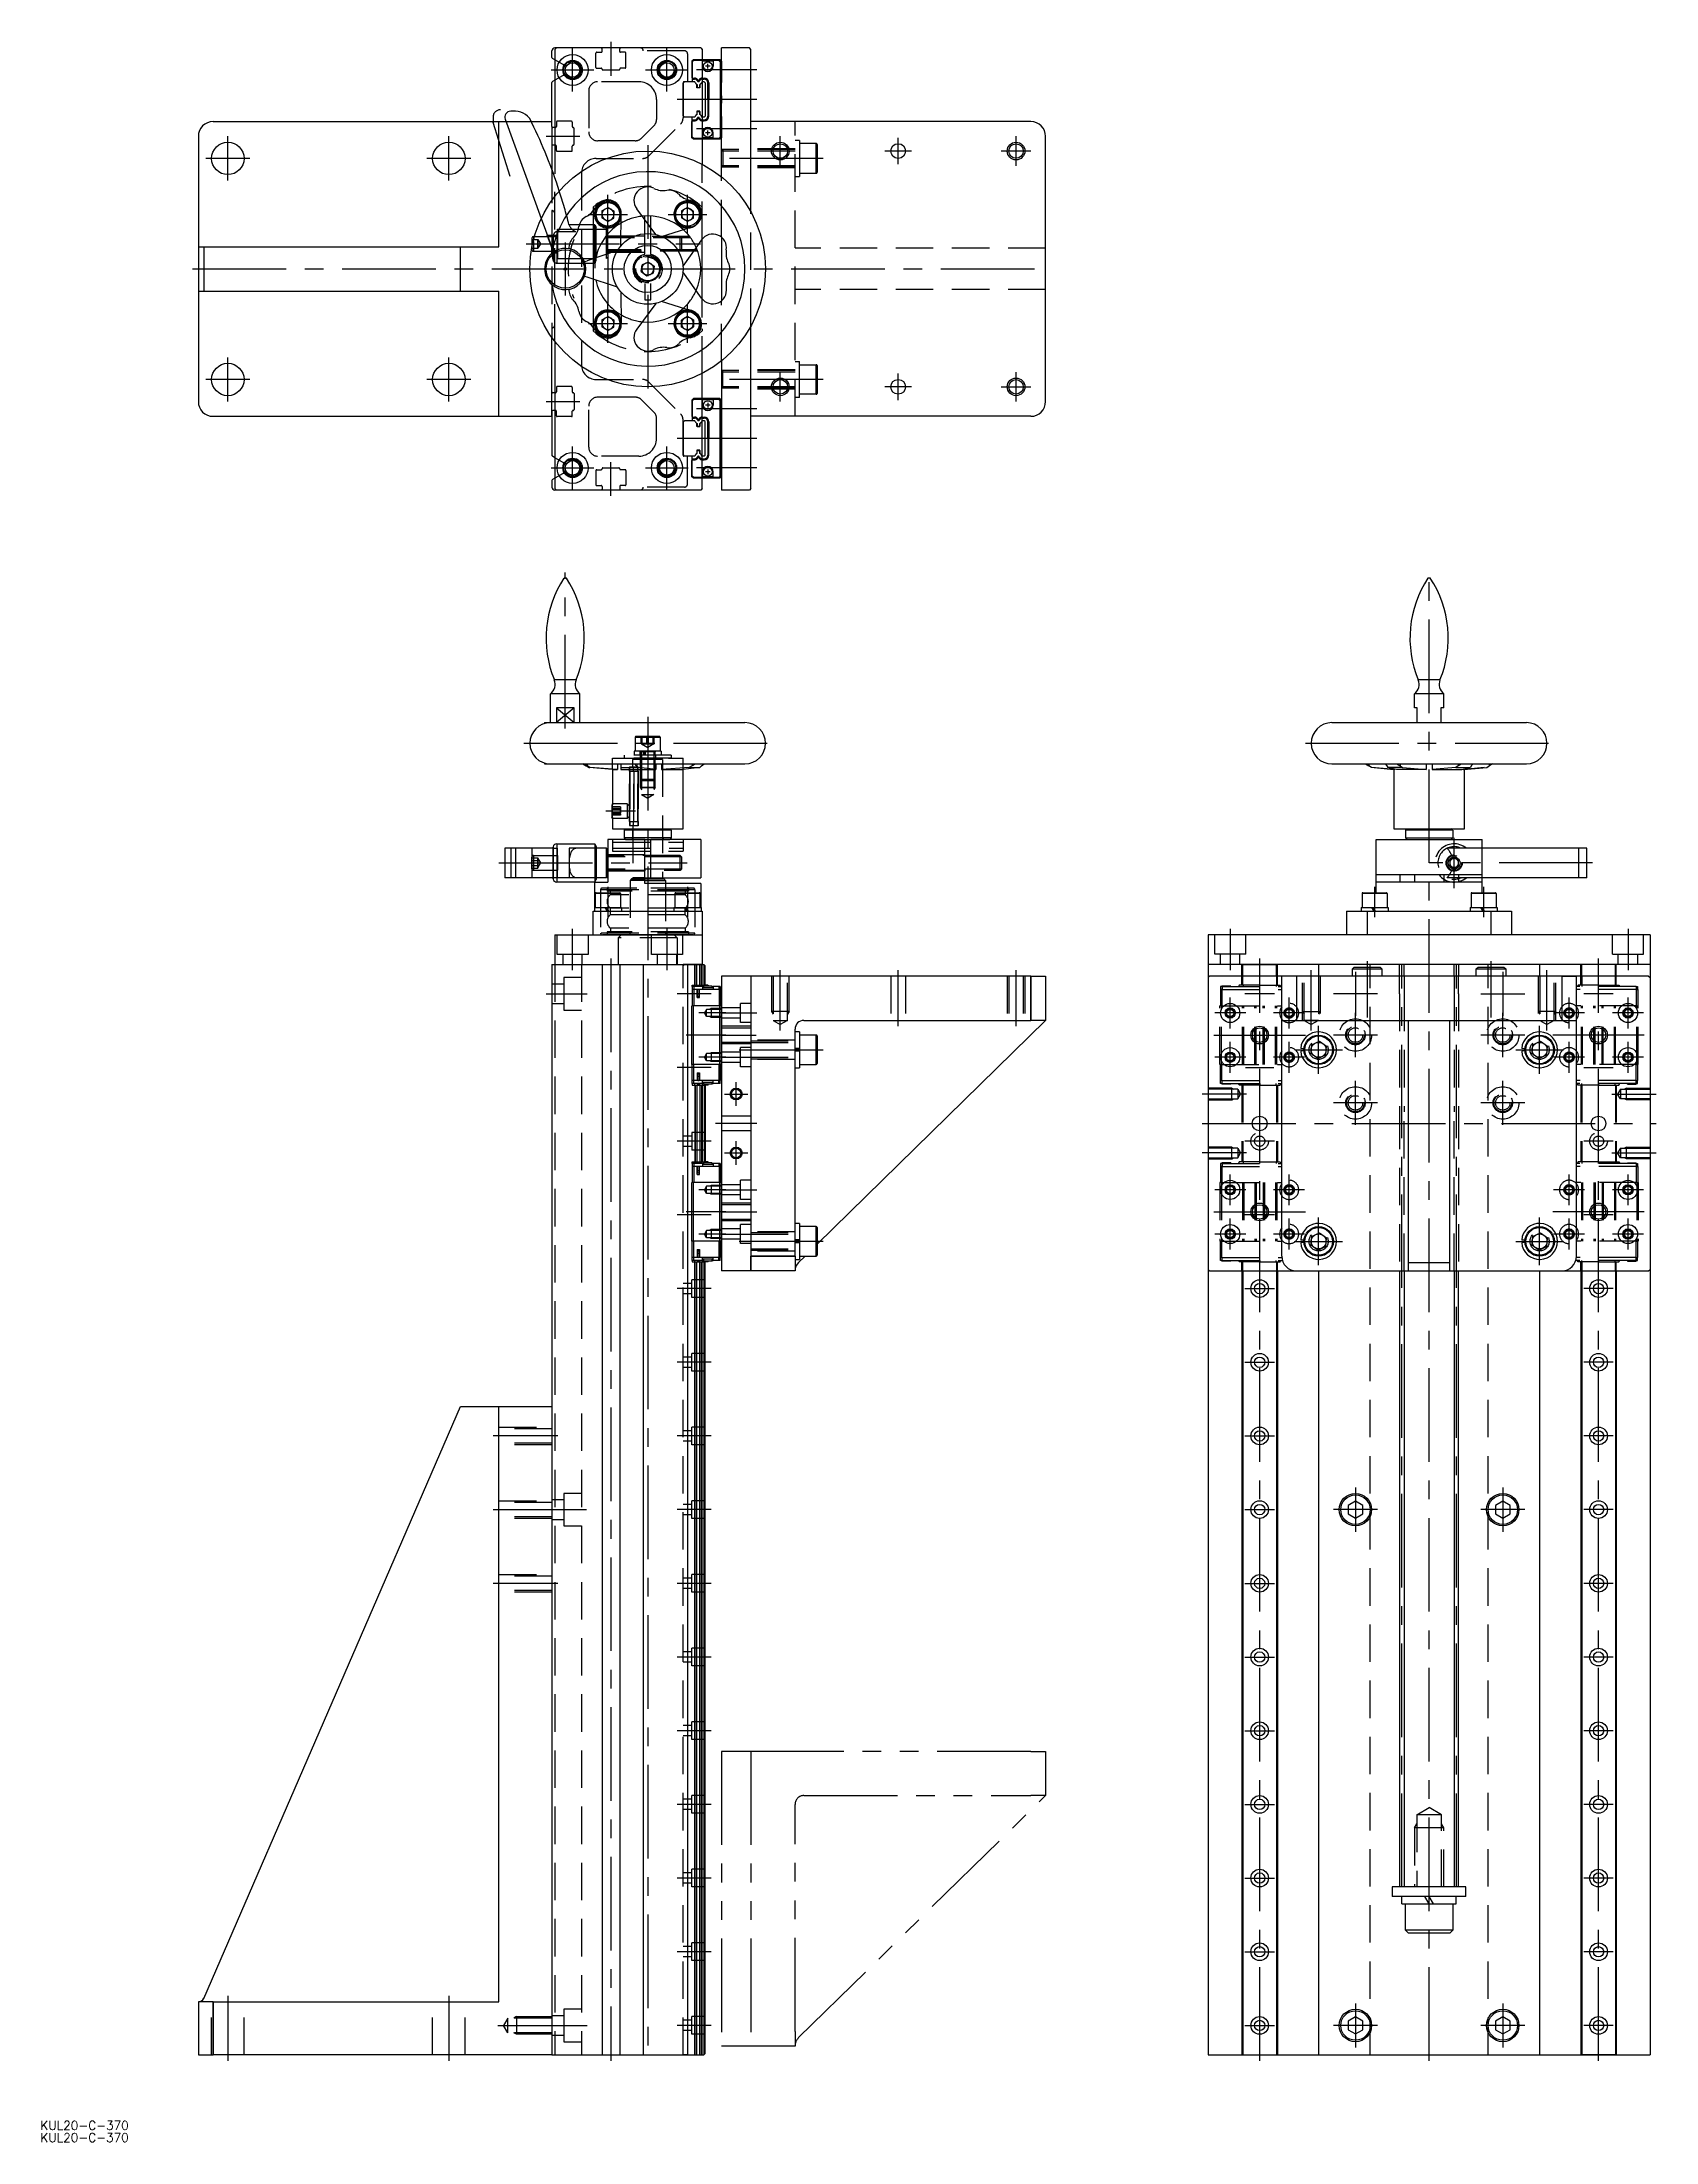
# Model space of a CAD drawing. Extents: x -53 to 495, y -30 to 683.
import ezdxf

# ---------------------------------------------------------------- set-up
doc = ezdxf.new("R2010")
doc.units = 0
for name, pattern in [('CENTER', [50.8, 31.75, -6.35, 6.35, -6.35]), ('DASHED', [19.05, 12.7, -6.35]), ('PHANTOM', [63.5, 31.75, -6.35, 6.35, -6.35, 6.35, -6.35])]:
    doc.linetypes.add(name, pattern=pattern)
doc.layers.get('0').update_dxf_attribs({"linetype": 'CONTINUOUS'})
doc.layers.add('CENTER', color=1, linetype='CENTER')
doc.styles.get("Standard").update_dxf_attribs({"font": 'txt.shx', "height": 3, "bigfont": 'bigfont.shx'})

msp = doc.modelspace()

# ---------------------------------------------------------------- texts
at = {"color": 7, "linetype": 'CONTINUOUS'}
for p in [(-53.58, -25.41), (-53.58, -29.54)]:
    msp.add_text('KUL20-C-370', height=3, dxfattribs=at).set_placement(p)

# ---------------------------------------------------------------- linework, layer by layer
at = {"color": 7, "linetype": 'CONTINUOUS'}
for p, q in [((120, 677.64), (120, 679.93)), ((121, 676.89), (120.15, 677.38)), ((121.5, 680.93), (121, 680.43)), ((121.5, 680.93), (121, 680.93)), ((121, 680.43), (121, 638.23)), ((170.5, 680.93), (121.5, 680.93)), ((170.5, 680.93), (171, 680.43)), ((171, 680.43), (171, 641.39)), ((177, 676.93), (171, 676.93)), ((177.5, 676.43), (177, 676.93)), ((177.5, 637.15), (177.5, 680.93)), ((185.5, 680.93), (177.5, 680.93)), ((187, 680.93), (185.5, 680.93)), ((187.5, 680.43), (187, 680.93)), ((187.5, 625.29), (187.5, 680.43)), ((121, 669.96), (120.15, 669.47)), ((176.7, 676.73), (171, 676.73)), ((171.1, 676.68), (171, 676.68)), ((171.01, 670.66), (171.63, 670.66)), ((171.01, 670.66), (171.01, 670.36)), ((171.01, 670.36), (171.63, 670.36)), ((171.1, 674.73), (171.1, 676.68)), ((174.7, 676.48), (171.1, 676.48)), ((171.63, 670.36), (171.63, 670.66)), ((173.7, 674.73), (172.1, 674.73)), ((172.9, 673.93), (172.9, 675.53)), ((174.7, 676.68), (174.7, 674.73)), ((176.6, 676.68), (174.7, 676.68)), ((177.1, 676.18), (176.6, 676.68)), ((177.2, 676.23), (176.7, 676.73)), ((177.1, 676.18), (177.1, 650.68)), ((177.2, 676.23), (177.2, 650.63)), ((177.5, 676.43), (177.5, 669.23)), ((120, 654.23), (120, 669.21)), ((171.7, 669.43), (171, 669.43)), ((172, 669.13), (171.7, 669.43)), ((172, 669.13), (172, 657.73)), ((172.93, 663.43), (172.93, 669.06)), ((172.93, 669.06), (173.23, 669.06)), ((172.93, 663.43), (172.93, 657.8)), ((173.23, 663.43), (172.93, 663.43)), ((173.23, 669.06), (173.23, 663.43)), ((173.23, 657.8), (173.23, 663.43)), ((177.25, 668.83), (177.5, 669.23)), ((177.25, 668.83), (177.25, 658.03)), ((177.5, 664.63), (177.25, 665.03)), ((177.5, 664.63), (177.5, 662.23)), ((5, 655.93), (102, 655.93)), ((102, 613.43), (102, 655.93)), ((102, 655.93), (104.42, 655.93)), ((104.12, 656.74), (116.37, 623.09)), ((107.58, 659.43), (106, 659.43)), ((113.04, 655.93), (120, 655.93)), ((171.7, 657.43), (171, 657.43)), ((171.01, 656.5), (171.63, 656.5)), ((171.01, 656.2), (171.01, 656.5)), ((171.01, 656.2), (171.63, 656.2)), ((171.63, 656.5), (171.63, 656.2)), ((172, 657.73), (171.7, 657.43)), ((172.93, 657.8), (173.23, 657.8)), ((177.5, 662.23), (177.25, 661.83)), ((177.25, 658.03), (177.5, 657.63)), ((177.5, 657.63), (177.5, 650.43)), ((282.5, 655.93), (187.5, 655.93)), ((0, 650.93), (0, 613.43)), ((120, 654.23), (120, 647.63)), ((121, 653.93), (120.3, 653.93)), ((171.1, 650.18), (171, 650.18)), ((176.7, 650.13), (171, 650.13)), ((177, 649.93), (171, 649.93)), ((171.1, 652.13), (171.1, 650.18)), ((174.7, 650.38), (171.1, 650.38)), ((173.7, 652.13), (172.1, 652.13)), ((172.9, 651.33), (172.9, 652.93)), ((174.7, 650.18), (174.7, 652.13)), ((176.6, 650.18), (174.7, 650.18)), ((177.1, 650.68), (176.6, 650.18)), ((177.2, 650.63), (176.7, 650.13)), ((177.5, 650.43), (177, 649.93)), ((287.5, 560.93), (287.5, 650.93)), ((120, 647.63), (120, 640.92)), ((121, 647.93), (120.3, 647.93)), ((134.5, 620.93), (129.27, 620.93)), ((134, 625.69), (134, 620.93)), ((134.76, 624.76), (134.41, 624.79)), ((134.76, 624.09), (134.41, 624.07)), ((134.5, 609.54), (134.5, 620.93)), ((134.5, 620.93), (135, 620.06)), ((135, 609.71), (135, 620.06)), ((136.98, 625.64), (136.94, 623.28)), ((138.96, 622.07), (136.94, 623.28)), ((136.98, 625.64), (139.04, 626.79)), ((138.96, 622.07), (141.02, 623.21)), ((139.04, 626.79), (141.06, 625.57)), ((141.02, 623.21), (141.06, 625.57)), ((143.41, 613.77), (143.53, 624.65)), ((155.24, 617.61), (148.75, 626.34)), ((151.5, 622.65), (151.5, 623.9)), ((153.5, 619.96), (153.5, 623.9)), ((157.15, 616.99), (167.53, 620.24)), ((163.98, 625.64), (163.94, 623.28)), ((165.96, 622.07), (163.94, 623.28)), ((166.04, 626.79), (163.98, 625.64)), ((168.02, 623.21), (165.96, 622.07)), ((166.04, 626.79), (168.06, 625.57)), ((168.02, 623.21), (168.06, 625.57)), ((170.24, 624.76), (170.59, 624.79)), ((170.24, 624.64), (170.59, 624.67)), ((0, 613.43), (0, 598.43)), ((0, 613.43), (1.83, 613.43)), ((1.83, 613.43), (88.98, 613.43)), ((1.83, 613.43), (1.83, 598.43)), ((88.98, 613.43), (102, 613.43)), ((88.98, 598.43), (88.98, 613.43)), ((113.2, 616.43), (113.2, 613.38)), ((113.7, 616.93), (114.04, 616.93)), ((113.7, 616.93), (113.7, 615.65)), ((135, 619.43), (138.5, 619.43)), ((138.5, 619.43), (139, 618.93)), ((138.5, 610.89), (138.5, 619.43)), ((139, 611.06), (139, 618.93)), ((170.76, 615.8), (164.46, 606.93)), ((171, 595.75), (171, 616.11)), ((177.5, 616.72), (177.5, 595.13)), ((142.24, 612.15), (131.92, 608.67)), ((142.24, 599.71), (131.92, 603.18)), ((134, 602.48), (134, 586.26)), ((139, 600.8), (139, 594.03)), ((170.78, 596.03), (164.46, 604.93)), ((0, 598.43), (0, 560.93)), ((0, 598.43), (1.83, 598.43)), ((1.83, 598.43), (88.98, 598.43)), ((88.98, 598.43), (102, 598.43)), ((102, 555.93), (102, 598.43)), ((143.41, 598.09), (143.53, 587.18)), ((155.24, 594.25), (148.75, 585.51)), ((167.62, 591.57), (157.15, 594.86)), ((134.76, 587.76), (134.41, 587.79)), ((134.76, 587.09), (134.41, 587.07)), ((136.98, 588.64), (136.94, 586.28)), ((138.96, 585.07), (136.94, 586.28)), ((136.98, 588.64), (139.04, 589.79)), ((138.96, 585.07), (141.02, 586.21)), ((139.04, 589.79), (141.06, 588.57)), ((141.02, 586.21), (141.06, 588.57)), ((165.96, 589.79), (163.94, 588.57)), ((163.98, 586.21), (163.94, 588.57)), ((166.04, 585.07), (163.98, 586.21)), ((168.02, 588.64), (165.96, 589.79)), ((166.04, 585.07), (168.06, 586.28)), ((168.02, 588.64), (168.06, 586.28)), ((170.24, 587.22), (170.59, 587.19)), ((170.24, 587.09), (170.59, 587.07)), ((187.5, 531.43), (187.5, 586.56)), ((120, 564.23), (120, 582.73)), ((121, 581.39), (121, 531.43)), ((171, 531.43), (171, 570.46)), ((177.5, 574.7), (177.5, 530.93)), ((120, 555.93), (120, 564.23)), ((121, 563.93), (120.3, 563.93)), ((5, 555.93), (102, 555.93)), ((102, 555.93), (120, 555.93)), ((120, 557.63), (120, 542.64)), ((121, 557.93), (120.3, 557.93)), ((177, 561.93), (171, 561.93)), ((176.7, 561.73), (171, 561.73)), ((171.1, 561.68), (171, 561.68)), ((171.1, 559.73), (171.1, 561.68)), ((174.7, 561.48), (171.1, 561.48)), ((173.7, 559.73), (172.1, 559.73)), ((172.9, 560.53), (172.9, 558.93)), ((176.6, 561.68), (174.7, 561.68)), ((174.7, 561.68), (174.7, 559.73)), ((177.1, 561.18), (176.6, 561.68)), ((177.2, 561.23), (176.7, 561.73)), ((177.5, 561.43), (177, 561.93)), ((177.1, 535.68), (177.1, 561.18)), ((177.2, 535.63), (177.2, 561.23)), ((177.5, 554.23), (177.5, 561.43)), ((187.5, 531.43), (187.5, 559)), ((282.5, 555.93), (187.5, 555.93)), ((171.7, 554.43), (171, 554.43)), ((171.01, 555.66), (171.63, 555.66)), ((171.01, 555.66), (171.01, 555.36)), ((171.01, 555.36), (171.63, 555.36)), ((171.63, 555.36), (171.63, 555.66)), ((172, 554.13), (171.7, 554.43)), ((172, 542.73), (172, 554.13)), ((172.93, 548.43), (172.93, 554.06)), ((172.93, 554.06), (173.23, 554.06)), ((173.23, 554.06), (173.23, 548.43)), ((177.25, 553.83), (177.5, 554.23)), ((177.25, 543.03), (177.25, 553.83)), ((177.5, 549.63), (177.25, 550.03)), ((177.5, 547.23), (177.5, 549.63)), ((121, 541.89), (120.15, 542.38)), ((171.7, 542.43), (171, 542.43)), ((171.01, 541.5), (171.63, 541.5)), ((171.01, 541.2), (171.01, 541.5)), ((171.63, 541.5), (171.63, 541.2)), ((172, 542.73), (171.7, 542.43)), ((172.93, 548.43), (172.93, 542.8)), ((173.23, 548.43), (172.93, 548.43)), ((172.93, 542.8), (173.23, 542.8)), ((173.23, 542.8), (173.23, 548.43)), ((177.5, 547.23), (177.25, 546.83)), ((177.25, 543.03), (177.5, 542.63)), ((177.5, 535.43), (177.5, 542.63)), ((121, 534.96), (120.15, 534.47)), ((171.1, 535.18), (171, 535.18)), ((176.7, 535.13), (171, 535.13)), ((177, 534.93), (171, 534.93)), ((171.01, 541.2), (171.63, 541.2)), ((171.1, 537.13), (171.1, 535.18)), ((174.7, 535.38), (171.1, 535.38)), ((173.7, 537.13), (172.1, 537.13)), ((172.9, 537.93), (172.9, 536.33)), ((174.7, 535.18), (174.7, 537.13)), ((176.6, 535.18), (174.7, 535.18)), ((177.1, 535.68), (176.6, 535.18)), ((177.2, 535.63), (176.7, 535.13)), ((177.5, 535.43), (177, 534.93)), ((120, 534.21), (120, 531.93)), ((121, 531.43), (121.5, 530.93)), ((121.5, 530.93), (121, 530.93)), ((170.5, 530.93), (121.5, 530.93)), ((171, 531.43), (170.5, 530.93)), ((185.5, 530.93), (177.5, 530.93)), ((187, 530.93), (177.5, 530.93)), ((187, 530.93), (185.5, 530.93)), ((187.5, 531.43), (187, 530.93)), ((187.5, 531.43), (187, 530.93)), ((124.91, 501), (124.09, 501)), ((418.09, 501), (417.26, 501)), ((128.19, 466.53), (120.81, 466.53)), ((421.36, 466.53), (413.98, 466.53)), ((119.5, 452), (119.5, 461.79)), ((129.5, 461.79), (119.5, 461.79)), ((127.5, 457), (121.5, 457)), ((121.5, 457), (121.5, 452)), ((127.5, 452), (127.5, 457)), ((129.5, 452), (129.5, 461.79)), ((422.67, 461.79), (412.67, 461.79)), ((412.67, 457), (412.67, 461.79)), ((413.67, 457), (412.67, 457)), ((413.67, 452), (413.67, 457)), ((421.67, 457), (421.67, 452)), ((422.67, 457), (421.67, 457)), ((422.67, 457), (422.67, 461.79)), ((117.5, 452), (119.93, 452)), ((117.5, 452), (117.5, 451.71)), ((119.93, 452), (185.5, 452)), ((384.67, 452), (450.67, 452)), ((117.5, 438.29), (117.5, 438)), ((117.5, 438), (119.93, 438)), ((119.93, 438), (185.5, 438)), ((131.92, 437.31), (130.61, 438)), ((131.92, 438), (131.92, 437.31)), ((132.9, 436.82), (131.92, 437.31)), ((140.5, 436.14), (132.66, 436.82)), ((132.66, 436.82), (132.9, 436.82)), ((142.24, 436.14), (132.9, 436.82)), ((140.5, 436.14), (140.5, 424.49)), ((140.5, 436.14), (142.24, 436.14)), ((142.24, 438), (142.24, 436.14)), ((143.41, 438), (143.41, 436.14)), ((143.52, 436.82), (143.41, 436.14)), ((143.41, 436.14), (155.24, 436.14)), ((143.52, 436.82), (143.53, 437.31)), ((148.75, 438), (148.75, 437.31)), ((149.37, 436.82), (148.75, 437.31)), ((155.24, 436.14), (149.37, 436.82)), ((155.24, 438), (155.24, 436.14)), ((157.15, 438), (157.15, 436.14)), ((166.55, 436.82), (157.15, 436.14)), ((157.15, 436.14), (164.46, 436.14)), ((170.17, 436.82), (164.46, 436.14)), ((164.5, 416), (164.5, 436.14)), ((167.53, 437.31), (166.55, 436.82)), ((166.55, 436.82), (170.17, 436.82)), ((167.53, 438), (167.53, 437.31)), ((168.58, 437.89), (167.53, 437.31)), ((170.76, 437.31), (170.17, 436.82)), ((170.76, 437.31), (171.71, 438)), ((384.67, 438), (450.67, 438)), ((396.08, 438), (397.26, 437.31)), ((397.26, 438), (397.26, 437.31)), ((398.08, 436.82), (397.26, 437.31)), ((405.99, 436.14), (398.08, 436.82)), ((398.97, 436.75), (405.67, 436.14)), ((402.73, 438), (403.36, 437.31)), ((403.36, 437.31), (403.67, 436.82)), ((406.61, 436.14), (403.67, 436.82)), ((408.64, 436.82), (403.67, 436.82)), ((405.67, 436.14), (405.67, 416)), ((405.99, 436.14), (405.67, 436.14)), ((405.99, 436.28), (405.99, 436.14)), ((416.67, 436.14), (406.61, 436.14)), ((407.15, 437.72), (407.8, 437.31)), ((407.8, 438), (407.8, 437.31)), ((407.8, 437.31), (408.64, 436.82)), ((408.64, 436.82), (416.67, 436.14)), ((416.67, 438), (416.67, 436.14)), ((418.67, 438), (418.67, 436.14)), ((426.71, 436.82), (418.67, 436.14)), ((418.67, 436.14), (428.74, 436.14)), ((427.54, 437.31), (426.71, 436.82)), ((426.71, 436.82), (431.68, 436.82)), ((427.54, 438), (427.54, 437.31)), ((428.19, 437.72), (427.54, 437.31)), ((428.74, 436.14), (431.68, 436.82)), ((429.36, 436.14), (437.27, 436.82)), ((429.36, 436.28), (429.36, 436.14)), ((429.36, 436.14), (429.67, 436.14)), ((436.38, 436.75), (429.67, 436.14)), ((429.67, 416), (429.67, 436.14)), ((431.99, 437.31), (431.68, 436.82)), ((432.61, 438), (431.99, 437.31)), ((437.27, 436.82), (438.09, 437.31)), ((439.27, 438), (438.09, 437.31)), ((438.09, 438), (438.09, 437.31)), ((140.51, 424.42), (140.3, 424.06)), ((140.3, 424.06), (140.3, 419.95)), ((140.5, 424.49), (140.51, 424.42)), ((140.51, 419.58), (140.3, 419.95)), ((140.51, 419.58), (140.5, 419.5)), ((140.5, 419.5), (140.5, 416)), ((140.5, 416), (164.5, 416)), ((144.5, 415.5), (145, 416)), ((160.5, 415.5), (144.5, 415.5)), ((144.5, 415.5), (144.5, 412.9)), ((160.5, 415.5), (160, 416)), ((160.5, 415.5), (160, 416)), ((160.5, 415.5), (160.5, 412.9)), ((405.67, 416), (417.67, 416)), ((409.67, 415.5), (410.17, 416)), ((425.67, 415.5), (409.67, 415.5)), ((409.67, 415.5), (409.67, 412.9)), ((417.67, 416), (429.67, 416)), ((425.67, 415.5), (425.17, 416)), ((425.67, 415.5), (425.67, 412.9)), ((104, 409.4), (104, 399.4)), ((106, 409.4), (104, 409.4)), ((107.58, 409.4), (106, 409.4)), ((113.22, 409.4), (107.58, 409.4)), ((113.22, 409.4), (113.22, 399.4)), ((120.25, 409.4), (113.22, 409.4)), ((120.25, 409.4), (120.25, 399.4)), ((120.38, 409.93), (120.38, 399.4)), ((121.64, 410.9), (121.64, 397.9)), ((121.64, 410.9), (134.5, 410.9)), ((134.5, 410.9), (134.5, 397.9)), ((134.5, 410.9), (135, 410.03)), ((135, 410.03), (135, 398.77)), ((138.5, 409.4), (135, 409.4)), ((138.5, 409.4), (138.5, 399.4)), ((138.5, 399.4), (138.5, 409.4)), ((139, 408.9), (138.5, 409.4)), ((151.5, 412.4), (139, 412.4)), ((139, 412.4), (139, 407.34)), ((139, 408.9), (139, 399.9)), ((139, 408.9), (139, 407.34)), ((160.5, 412.9), (144.5, 412.9)), ((144.5, 412.9), (145, 412.4)), ((145, 412.4), (160, 412.4)), ((170.5, 412.4), (153.5, 412.4)), ((160.5, 412.9), (160, 412.4)), ((170.5, 412.4), (170.5, 399.4)), ((399.7, 394.3), (399.7, 412.4)), ((399.7, 412.4), (405.77, 412.4)), ((399.7, 412.4), (435.67, 412.4)), ((409.67, 412.9), (417.67, 412.9)), ((409.67, 412.9), (410.17, 412.4)), ((417.67, 412.9), (425.67, 412.9)), ((425.67, 412.9), (425.17, 412.4)), ((429.58, 412.4), (435.67, 412.4)), ((435.65, 394.3), (435.65, 412.4)), ((468.49, 409.4), (435.67, 409.4)), ((468.49, 399.4), (468.49, 409.4)), ((471.17, 409.4), (468.49, 409.4)), ((471.17, 399.4), (471.17, 409.4)), ((106, 399.4), (104, 399.4)), ((107.58, 399.4), (106, 399.4)), ((113.22, 399.4), (107.58, 399.4)), ((120.25, 399.4), (113.22, 399.4)), ((120.38, 399.4), (120.38, 398.87)), ((138.5, 399.4), (135, 399.4)), ((139, 399.9), (138.5, 399.4)), ((139, 401.46), (139, 397.9)), ((151.5, 399.4), (157.53, 399.4)), ((151.5, 397.4), (151.5, 399.4)), ((151.5, 399.3), (157.5, 399.3)), ((151.5, 399), (158, 399)), ((157.5, 399.4), (157.5, 399.3)), ((157.53, 399.4), (170.5, 399.4)), ((158, 399), (158.5, 398.5)), ((435.67, 400.4), (399.7, 400.4)), ((407.72, 400.4), (407.72, 397.9)), ((412.67, 400.4), (412.67, 397.9)), ((422.67, 400.4), (422.67, 397.9)), ((427.62, 400.4), (427.62, 397.9)), ((468.49, 399.4), (435.67, 399.4)), ((471.17, 399.4), (468.49, 399.4)), ((134.5, 397.9), (121.64, 397.9)), ((134.5, 397.9), (135, 398.77)), ((134.5, 397.9), (138.98, 397.9)), ((134.5, 389.3), (134.5, 397.9)), ((143.25, 394.05), (134.75, 394.05)), ((134.75, 389.3), (134.75, 394.05)), ((135, 394.3), (143, 394.3)), ((143.25, 394.05), (143.25, 389.3)), ((151.5, 398.5), (158.5, 398.5)), ((170.5, 397.4), (151.5, 397.4)), ((158.5, 398.5), (158.5, 397.4)), ((170.25, 394.05), (161.75, 394.05)), ((161.75, 394.05), (161.75, 389.3)), ((162, 394.3), (170, 394.3)), ((170.25, 389.3), (170.25, 394.05)), ((170.5, 397.4), (170.5, 389.3)), ((403.42, 394.05), (394.92, 394.05)), ((394.92, 394.05), (394.92, 389.3)), ((395.17, 394.3), (403.17, 394.3)), ((435.67, 397.9), (399.7, 397.9)), ((403.42, 394.05), (403.42, 389.3)), ((440.42, 394.05), (431.92, 394.05)), ((431.92, 394.05), (431.92, 389.3)), ((432.17, 394.3), (440.17, 394.3)), ((440.42, 394.05), (440.42, 389.3)), ((134, 388), (171, 388)), ((134, 380), (134, 388)), ((134.41, 389.3), (143.6, 389.3)), ((134.41, 389.3), (134.41, 388)), ((138.85, 388), (138.1, 389.3)), ((139.34, 388), (138.58, 389.3)), ((143.6, 389.3), (143.6, 388)), ((161.41, 389.3), (170.6, 389.3)), ((161.41, 389.3), (161.41, 388)), ((165.85, 388), (165.1, 389.3)), ((166.34, 388), (165.58, 389.3)), ((170.6, 389.3), (170.6, 388)), ((171, 388), (171, 380)), ((389.67, 388), (389.67, 380)), ((389.67, 388), (396.66, 388)), ((394.57, 389.3), (403.77, 389.3)), ((394.57, 389.3), (394.57, 388)), ((396.66, 388), (396.66, 380)), ((396.66, 388), (438.69, 388)), ((399.02, 388), (398.27, 389.3)), ((399.51, 388), (398.76, 389.3)), ((403.77, 389.3), (403.77, 388)), ((431.57, 389.3), (440.77, 389.3)), ((431.57, 389.3), (431.57, 388)), ((436.02, 388), (435.27, 389.3)), ((436.51, 388), (435.76, 389.3)), ((438.69, 380), (438.69, 388)), ((438.69, 388), (445.67, 388)), ((440.77, 389.3), (440.77, 388)), ((445.67, 388), (445.67, 380)), ((121, 380), (171, 380)), ((121, 380), (121, 370)), ((167.87, 380), (137.1, 380)), ((166.26, 380), (138.7, 380)), ((143.51, 380), (161.49, 380)), ((158.75, 380), (146.25, 380)), ((171, 380), (171, 370)), ((492.67, 380), (342.67, 380)), ((342.67, 380), (342.67, 0)), ((445.67, 380), (389.67, 380)), ((492.67, 380), (492.67, 0)), ((120, 370), (120, 0)), ((120, 370), (120, 0)), ((120, 370), (136.7, 370)), ((120, 370), (171.5, 370)), ((121, 370), (171, 370)), ((137, 370), (137, 0)), ((143, 370), (143, 0)), ((143.3, 370), (150, 370)), ((151, 370), (151, 0)), ((165, 370), (164.5, 370)), ((164.5, 370), (164.99, 370)), ((164.99, 370), (168.45, 370)), ((168.45, 370), (165, 370)), ((166, 370), (166, 0)), ((168.44, 362.95), (168.44, 370)), ((171.05, 370), (168.45, 370)), ((168.45, 370), (171, 370)), ((168.65, 362.95), (168.65, 370)), ((169.2, 362.95), (169.2, 370)), ((170.2, 362.95), (170.2, 370)), ((170.75, 362.95), (170.75, 370)), ((170.96, 362.95), (170.96, 370)), ((171, 370), (171.05, 370)), ((172, 369.5), (171.5, 370)), ((171.7, 362.95), (171.7, 369.8)), ((172, 362.95), (172, 369.5)), ((177.5, 366), (177.5, 266)), ((187.5, 366), (177.5, 366)), ((187.5, 366), (187.5, 266)), ((187.5, 366), (187.5, 271)), ((282.5, 366), (187.5, 366)), ((282.5, 351), (282.5, 366)), ((282.5, 366), (282.5, 351)), ((282.5, 366), (287.5, 366)), ((287.5, 366), (287.5, 351)), ((492.67, 370), (342.67, 370)), ((343.17, 366), (342.67, 365.5)), ((343.17, 366), (342.67, 365.5)), ((342.67, 365.5), (342.67, 266.5)), ((342.67, 365.5), (342.67, 266.5)), ((492.17, 366), (343.17, 366)), ((354.17, 370), (366.17, 370)), ((354.17, 366), (354.17, 370)), ((354.47, 366), (354.47, 370)), ((365.87, 366), (365.87, 370)), ((366.17, 366), (366.17, 370)), ((367.67, 271), (367.67, 366)), ((372.67, 366), (367.67, 366)), ((372.67, 366), (372.67, 351)), ((380.17, 370), (380.17, 366)), ((391.67, 368.5), (392.27, 369.1)), ((391.67, 368.5), (401.67, 368.5)), ((391.67, 366), (391.67, 368.5)), ((392.27, 369.1), (401.07, 369.1)), ((401.07, 369.1), (401.67, 368.5)), ((401.67, 368.5), (401.67, 366)), ((407.67, 366), (407.67, 370)), ((409.17, 366), (409.17, 370)), ((426.17, 366), (426.17, 370)), ((427.67, 370), (427.67, 366)), ((433.67, 368.5), (434.27, 369.1)), ((433.67, 368.5), (443.67, 368.5)), ((433.67, 366), (433.67, 368.5)), ((434.27, 369.1), (443.07, 369.1)), ((443.07, 369.1), (443.67, 368.5)), ((443.67, 368.5), (443.67, 366)), ((455.17, 370), (455.17, 366)), ((462.67, 366), (467.67, 366)), ((462.67, 366), (462.67, 351)), ((467.67, 271), (467.67, 366)), ((481.17, 370), (469.17, 370)), ((469.17, 366), (469.17, 370)), ((469.47, 366), (469.47, 370)), ((480.87, 366), (480.87, 370)), ((481.17, 366), (481.17, 370)), ((492.17, 366), (492.67, 365.5)), ((492.17, 366), (492.67, 365.5)), ((492.67, 365.5), (492.67, 266.5)), ((492.67, 365.5), (492.67, 266.5)), ((167.6, 362.45), (167.6, 362.95)), ((167.6, 362.95), (168.39, 362.95)), ((167.6, 362.45), (167.6, 361.45)), ((168.1, 362.45), (167.6, 362.45)), ((167.6, 361.45), (167.6, 355.95)), ((168.1, 361.45), (167.6, 361.45)), ((168.1, 362.45), (168.1, 361.45)), ((171.1, 362.45), (168.1, 362.45)), ((168.1, 361.45), (168.1, 355.95)), ((169.3, 361.45), (168.1, 361.45)), ((168.39, 362.45), (168.39, 362.95)), ((168.39, 362.95), (169.26, 362.95)), ((169.52, 362.45), (169.26, 362.95)), ((169.26, 362.95), (169.35, 362.95)), ((169.3, 358.75), (169.3, 361.45)), ((170.1, 361.45), (169.3, 361.45)), ((169.3, 360.65), (169.35, 360.65)), ((169.3, 360.19), (169.35, 360.19)), ((169.3, 358.75), (170.1, 358.75)), ((169.61, 362.45), (169.35, 362.95)), ((169.35, 362.95), (170.05, 362.95)), ((169.35, 361.1), (169.35, 360.05)), ((169.35, 360.05), (169.7, 360.05)), ((169.35, 360.05), (169.35, 359.25)), ((169.35, 359.25), (169.7, 359.25)), ((169.61, 362.45), (169.61, 362.45)), ((169.7, 360.05), (170.05, 360.05)), ((169.7, 359.25), (170.05, 359.25)), ((169.79, 362.45), (170.05, 362.95)), ((169.88, 362.45), (170.14, 362.95)), ((170.05, 362.95), (170.14, 362.95)), ((170.05, 360.05), (170.05, 361.1)), ((170.05, 360.65), (170.1, 360.65)), ((170.05, 360.19), (170.1, 360.19)), ((170.05, 359.25), (170.05, 360.05)), ((176.7, 361.45), (170.1, 361.45)), ((170.1, 358.75), (170.1, 361.45)), ((170.14, 362.95), (171.01, 362.95)), ((171.01, 362.45), (171.01, 362.95)), ((171.01, 362.95), (171.63, 362.95)), ((171.1, 362.45), (171.1, 361.45)), ((171.1, 362.45), (171.4, 362.45)), ((174.7, 362.05), (171.1, 362.05)), ((174.4, 362.65), (171.4, 362.65)), ((171.4, 362.65), (171.4, 362.05)), ((171.63, 362.95), (171.63, 362.65)), ((172.93, 362.95), (171.63, 362.95)), ((172.93, 362.95), (173.11, 362.65)), ((174.4, 362.05), (174.4, 362.65)), ((174.4, 362.45), (174.7, 362.45)), ((176.6, 362.45), (174.7, 362.45)), ((174.7, 362.45), (174.7, 361.45)), ((176.6, 362.45), (176.6, 361.45)), ((177.1, 362.45), (176.6, 362.45)), ((176.7, 361.45), (176.7, 355.95)), ((177.2, 361.45), (176.7, 361.45)), ((177.1, 362.45), (177.1, 361.45)), ((177.2, 361.45), (177.2, 355.95)), ((167.5, 336.05), (167.5, 355.95)), ((168, 355.95), (167.5, 355.95)), ((168, 336.05), (168, 355.95)), ((177, 355.95), (168, 355.95)), ((177, 336.05), (177, 355.95)), ((177.5, 355.95), (177, 355.95)), ((177.5, 336.05), (177.5, 355.95)), ((205.5, 351), (282.5, 351)), ((210, 275.03), (287.5, 351)), ((287.5, 351), (282.5, 351)), ((367.67, 351), (467.67, 351)), ((410.67, 266), (410.67, 351)), ((424.67, 266), (424.67, 351)), ((202.5, 271), (202.5, 348)), ((204, 347.11), (202.5, 347.11)), ((204, 347.11), (204, 341.49)), ((209.7, 346.01), (204, 346.01)), ((209.7, 341.46), (209.7, 346.01)), ((210, 345.71), (210, 341.44)), ((377.77, 342.69), (377.51, 339.77)), ((377.77, 342.69), (380.44, 343.92)), ((380.44, 343.92), (382.84, 342.23)), ((382.57, 339.31), (382.84, 342.23)), ((452.77, 342.69), (452.51, 339.77)), ((452.77, 342.69), (455.44, 343.92)), ((455.44, 343.92), (457.84, 342.23)), ((457.57, 339.31), (457.84, 342.23)), ((168, 336.05), (167.5, 336.05)), ((167.6, 330.55), (167.6, 336.05)), ((177, 336.05), (168, 336.05)), ((168.1, 330.55), (168.1, 336.05)), ((176.7, 330.55), (176.7, 336.05)), ((177.5, 336.05), (177, 336.05)), ((177.2, 330.55), (177.2, 336.05)), ((204, 341.49), (202.5, 341.49)), ((202.5, 341.25), (203.9, 341.25)), ((202.5, 340.78), (203.9, 340.78)), ((204, 340.54), (202.5, 340.54)), ((202.5, 334.91), (204, 334.91)), ((203.75, 340.78), (203.75, 341.25)), ((204, 341.41), (204, 341.49)), ((204, 341.46), (204, 340.54)), ((204, 340.62), (204, 340.54)), ((204, 340.54), (204, 334.91)), ((204, 336.01), (209.7, 336.01)), ((209.7, 336.01), (209.7, 341.46)), ((210, 341.44), (210, 336.31)), ((375.19, 341.39), (374.09, 341.48)), ((375.19, 340.61), (374.09, 340.52)), ((379.91, 338.08), (377.51, 339.77)), ((379.91, 338.08), (382.57, 339.31)), ((450.19, 341.39), (449.09, 341.48)), ((450.19, 340.61), (449.09, 340.52)), ((454.91, 338.08), (452.51, 339.77)), ((454.91, 338.08), (457.57, 339.31)), ((167.6, 329.55), (167.6, 330.55)), ((168.1, 330.55), (167.6, 330.55)), ((167.6, 329.55), (167.6, 329.05)), ((168.1, 329.55), (167.6, 329.55)), ((167.6, 329.05), (168.39, 329.05)), ((168.1, 329.55), (168.1, 330.55)), ((169.3, 330.55), (168.1, 330.55)), ((171.1, 329.55), (168.1, 329.55)), ((168.39, 329.55), (168.39, 329.05)), ((168.39, 329.05), (169.26, 329.05)), ((168.44, 329.05), (168.44, 302.95)), ((168.65, 329.05), (168.65, 302.95)), ((169.2, 329.05), (169.2, 302.95)), ((169.52, 329.55), (169.26, 329.05)), ((169.26, 329.05), (169.35, 329.05)), ((169.3, 333.25), (170.1, 333.25)), ((169.3, 333.25), (169.3, 330.55)), ((169.3, 331.81), (169.35, 331.81)), ((169.3, 331.35), (169.35, 331.35)), ((170.1, 330.55), (169.3, 330.55)), ((169.35, 332.75), (169.35, 331.95)), ((169.7, 332.75), (169.35, 332.75)), ((169.7, 331.95), (169.35, 331.95)), ((169.35, 331.95), (169.35, 330.9)), ((169.61, 329.55), (169.35, 329.05)), ((169.35, 329.05), (170.05, 329.05)), ((169.61, 329.55), (169.61, 329.55)), ((170.05, 332.75), (169.7, 332.75)), ((170.05, 331.95), (169.7, 331.95)), ((169.79, 329.55), (170.05, 329.05)), ((169.88, 329.55), (170.14, 329.05)), ((170.05, 331.95), (170.05, 332.75)), ((170.05, 330.9), (170.05, 331.95)), ((170.05, 331.81), (170.1, 331.81)), ((170.05, 331.35), (170.1, 331.35)), ((170.05, 329.05), (170.14, 329.05)), ((170.1, 333.25), (170.1, 330.55)), ((176.7, 330.55), (170.1, 330.55)), ((170.14, 329.05), (171.01, 329.05)), ((170.2, 329.05), (170.2, 302.95)), ((170.75, 329.05), (170.75, 302.95)), ((170.96, 329.05), (170.96, 302.95)), ((171.01, 329.55), (171.01, 329.05)), ((171.01, 329.05), (171.63, 329.05)), ((171.1, 329.55), (171.1, 330.55)), ((174.7, 329.95), (171.1, 329.95)), ((171.1, 329.55), (171.4, 329.55)), ((171.4, 329.95), (171.4, 329.35)), ((174.4, 329.35), (171.4, 329.35)), ((171.63, 329.05), (171.63, 329.35)), ((172.93, 329.05), (171.63, 329.05)), ((171.7, 329.05), (171.7, 302.95)), ((172, 329.05), (172, 302.95)), ((172.93, 329.05), (173.11, 329.35)), ((174.4, 329.35), (174.4, 329.95)), ((174.4, 329.55), (174.7, 329.55)), ((174.7, 329.55), (174.7, 330.55)), ((176.6, 329.55), (174.7, 329.55)), ((176.6, 329.55), (176.6, 330.55)), ((177.1, 329.55), (176.6, 329.55)), ((177.2, 330.55), (176.7, 330.55)), ((177.1, 329.55), (177.1, 330.55)), ((167.6, 302.95), (168.39, 302.95)), ((167.6, 302.45), (167.6, 302.95)), ((167.6, 302.45), (167.6, 301.45)), ((168.1, 302.45), (167.6, 302.45)), ((167.6, 301.45), (167.6, 295.95)), ((168.1, 301.45), (167.6, 301.45)), ((168.1, 302.45), (168.1, 301.45)), ((171.1, 302.45), (168.1, 302.45)), ((168.1, 301.45), (168.1, 295.95)), ((169.3, 301.45), (168.1, 301.45)), ((168.39, 302.95), (169.26, 302.95)), ((168.39, 302.45), (168.39, 302.95)), ((169.52, 302.45), (169.26, 302.95)), ((169.26, 302.95), (169.35, 302.95)), ((170.1, 301.45), (169.3, 301.45)), ((169.3, 298.75), (169.3, 301.45)), ((169.3, 300.65), (169.35, 300.65)), ((169.3, 300.19), (169.35, 300.19)), ((169.61, 302.45), (169.35, 302.95)), ((169.35, 302.95), (170.05, 302.95)), ((169.35, 301.1), (169.35, 300.05)), ((169.35, 300.05), (169.7, 300.05)), ((169.35, 300.05), (169.35, 299.25)), ((169.35, 299.25), (169.7, 299.25)), ((169.61, 302.45), (169.61, 302.45)), ((169.7, 300.05), (170.05, 300.05)), ((169.7, 299.25), (170.05, 299.25)), ((169.79, 302.45), (170.05, 302.95)), ((169.88, 302.45), (170.14, 302.95)), ((170.05, 302.95), (170.14, 302.95)), ((170.05, 300.05), (170.05, 301.1)), ((170.05, 300.65), (170.1, 300.65)), ((170.05, 300.19), (170.1, 300.19)), ((170.05, 299.25), (170.05, 300.05)), ((176.7, 301.45), (170.1, 301.45)), ((170.1, 298.75), (170.1, 301.45)), ((170.14, 302.95), (171.01, 302.95)), ((171.01, 302.95), (171.63, 302.95)), ((171.01, 302.45), (171.01, 302.95)), ((171.1, 302.45), (171.1, 301.45)), ((171.1, 302.45), (171.4, 302.45)), ((174.7, 302.05), (171.1, 302.05)), ((174.4, 302.65), (171.4, 302.65)), ((171.4, 302.65), (171.4, 302.05)), ((171.63, 302.95), (171.63, 302.65)), ((172.93, 302.95), (171.63, 302.95)), ((172.93, 302.95), (173.11, 302.65)), ((174.4, 302.05), (174.4, 302.65)), ((174.4, 302.45), (174.7, 302.45)), ((176.6, 302.45), (174.7, 302.45)), ((174.7, 302.45), (174.7, 301.45)), ((176.6, 302.45), (176.6, 301.45)), ((177.1, 302.45), (176.6, 302.45)), ((176.7, 301.45), (176.7, 295.95)), ((177.2, 301.45), (176.7, 301.45)), ((177.1, 302.45), (177.1, 301.45)), ((177.2, 301.45), (177.2, 295.95)), ((167.5, 276.05), (167.5, 295.95)), ((168, 295.95), (167.5, 295.95)), ((168, 276.05), (168, 295.95)), ((177, 295.95), (168, 295.95)), ((169.3, 298.75), (170.1, 298.75)), ((177, 276.05), (177, 295.95)), ((177.5, 295.95), (177, 295.95)), ((177.5, 276.05), (177.5, 295.95)), ((204, 282.11), (202.5, 282.11)), ((204, 282.11), (204, 276.49)), ((209.7, 281.01), (204, 281.01)), ((209.7, 276.46), (209.7, 281.01)), ((210, 280.71), (210, 276.44)), ((377.77, 277.69), (380.44, 278.92)), ((380.44, 278.92), (382.84, 277.23)), ((452.77, 277.69), (455.44, 278.92)), ((455.44, 278.92), (457.84, 277.23)), ((168, 276.05), (167.5, 276.05)), ((167.6, 270.55), (167.6, 276.05)), ((177, 276.05), (168, 276.05)), ((168.1, 270.55), (168.1, 276.05)), ((169.3, 273.25), (169.3, 270.55)), ((169.3, 273.25), (170.1, 273.25)), ((169.3, 271.81), (169.35, 271.81)), ((169.3, 271.35), (169.35, 271.35)), ((169.7, 272.75), (169.35, 272.75)), ((169.35, 272.75), (169.35, 271.95)), ((169.7, 271.95), (169.35, 271.95)), ((169.35, 271.95), (169.35, 270.9)), ((170.05, 272.75), (169.7, 272.75)), ((170.05, 271.95), (169.7, 271.95)), ((170.05, 271.95), (170.05, 272.75)), ((170.05, 270.9), (170.05, 271.95)), ((170.05, 271.81), (170.1, 271.81)), ((170.05, 271.35), (170.1, 271.35)), ((170.1, 273.25), (170.1, 270.55)), ((176.7, 270.55), (176.7, 276.05)), ((177.5, 276.05), (177, 276.05)), ((177.2, 270.55), (177.2, 276.05)), ((187.5, 266), (187.5, 271)), ((187.5, 271), (202.5, 271)), ((202.5, 271), (187.5, 271)), ((204, 276.49), (202.5, 276.49)), ((202.5, 276.25), (203.9, 276.25)), ((202.5, 275.78), (203.9, 275.78)), ((204, 275.54), (202.5, 275.54)), ((202.5, 271), (202.5, 266)), ((203.7, 268.86), (205.9, 271.01)), ((203.75, 275.78), (203.75, 276.25)), ((204, 276.41), (204, 276.49)), ((204, 276.46), (204, 275.54)), ((204, 275.62), (204, 275.54)), ((204, 275.54), (204, 269.91)), ((204, 271.01), (209.7, 271.01)), ((209.7, 271.01), (209.7, 276.46)), ((210, 276.44), (210, 271.31)), ((375.19, 276.39), (374.09, 276.48)), ((375.19, 275.61), (374.09, 275.52)), ((377.77, 277.69), (377.51, 274.77)), ((379.91, 273.08), (377.51, 274.77)), ((379.91, 273.08), (382.57, 274.31)), ((382.57, 274.31), (382.84, 277.23)), ((450.19, 276.39), (449.09, 276.48)), ((450.19, 275.61), (449.09, 275.52)), ((452.77, 277.69), (452.51, 274.77)), ((454.91, 273.08), (452.51, 274.77)), ((454.91, 273.08), (457.57, 274.31)), ((457.57, 274.31), (457.84, 277.23)), ((168.1, 270.55), (167.6, 270.55)), ((167.6, 269.55), (167.6, 270.55)), ((168.1, 269.55), (167.6, 269.55)), ((167.6, 269.55), (167.6, 269.05)), ((167.6, 269.05), (168.39, 269.05)), ((169.3, 270.55), (168.1, 270.55)), ((168.1, 269.55), (168.1, 270.55)), ((171.1, 269.55), (168.1, 269.55)), ((168.39, 269.55), (168.39, 269.05)), ((168.39, 269.05), (169.26, 269.05)), ((168.44, 0), (168.44, 269.05)), ((168.65, 0), (168.65, 269.05)), ((169.2, 0), (169.2, 269.05)), ((169.52, 269.55), (169.26, 269.05)), ((169.26, 269.05), (169.35, 269.05)), ((170.1, 270.55), (169.3, 270.55)), ((169.61, 269.55), (169.35, 269.05)), ((169.35, 269.05), (170.05, 269.05)), ((169.61, 269.55), (169.61, 269.55)), ((169.79, 269.55), (170.05, 269.05)), ((169.88, 269.55), (170.14, 269.05)), ((170.05, 269.05), (170.14, 269.05)), ((176.7, 270.55), (170.1, 270.55)), ((170.14, 269.05), (171.01, 269.05)), ((170.2, 0), (170.2, 269.05)), ((170.75, 0), (170.75, 269.05)), ((170.96, 0), (170.96, 269.05)), ((171.01, 269.55), (171.01, 269.05)), ((171.01, 269.05), (171.63, 269.05)), ((171.1, 269.55), (171.1, 270.55)), ((174.7, 269.95), (171.1, 269.95)), ((171.1, 269.55), (171.4, 269.55)), ((171.4, 269.95), (171.4, 269.35)), ((174.4, 269.35), (171.4, 269.35)), ((171.63, 269.05), (171.63, 269.35)), ((172.93, 269.05), (171.63, 269.05)), ((171.7, 0.2), (171.7, 269.05)), ((172, 0.5), (172, 269.05)), ((172.93, 269.05), (173.11, 269.35)), ((174.4, 269.35), (174.4, 269.95)), ((174.4, 269.55), (174.7, 269.55)), ((174.7, 269.55), (174.7, 270.55)), ((176.6, 269.55), (174.7, 269.55)), ((176.6, 269.55), (176.6, 270.55)), ((177.1, 269.55), (176.6, 269.55)), ((177.2, 270.55), (176.7, 270.55)), ((177.1, 269.55), (177.1, 270.55)), ((187.5, 266), (177.5, 266)), ((202.5, 266), (187.5, 266)), ((202.5, 269.91), (204, 269.91)), ((343.17, 266), (342.67, 266.5)), ((343.17, 266), (342.67, 266.5)), ((343.17, 266), (492.17, 266)), ((343.17, 266), (492.17, 266)), ((354.17, 266), (354.17, 0)), ((354.47, 266), (354.47, 0)), ((365.87, 266), (365.87, 0)), ((366.17, 266), (366.17, 0)), ((372.67, 266), (410.67, 266)), ((380.17, 266), (380.17, 0)), ((406.67, 266), (428.67, 266)), ((407.67, 266), (407.67, 57)), ((409.17, 266), (409.17, 57)), ((410.67, 268.86), (424.67, 268.86)), ((410.67, 266), (424.67, 266)), ((424.67, 266), (462.67, 266)), ((426.17, 266), (426.17, 57)), ((427.67, 57), (427.67, 266)), ((455.17, 266), (455.17, 0)), ((469.17, 266), (469.17, 0)), ((469.47, 266), (469.47, 0)), ((480.87, 266), (480.87, 0)), ((481.17, 266), (481.17, 0)), ((492.17, 266), (492.67, 266.5)), ((492.17, 266), (492.67, 266.5)), ((1.83, 19.2), (88.98, 220)), ((88.98, 220), (120, 220)), ((88.98, 220), (102, 220)), ((102, 18), (102, 220)), ((102, 220), (120, 220)), ((392.67, 187.89), (390.17, 186.44)), ((390.17, 186.44), (390.17, 183.56)), ((395.17, 186.44), (392.67, 187.89)), ((395.17, 183.56), (395.17, 186.44)), ((442.67, 187.89), (440.17, 186.44)), ((440.17, 186.44), (440.17, 183.56)), ((445.17, 186.44), (442.67, 187.89)), ((445.17, 183.56), (445.17, 186.44)), ((390.17, 183.56), (392.67, 182.11)), ((392.67, 182.11), (395.17, 183.56)), ((440.17, 183.56), (442.67, 182.11)), ((442.67, 182.11), (445.17, 183.56)), ((430.17, 57), (405.17, 57)), ((405.17, 57), (405.17, 53.8)), ((427.67, 57), (407.67, 57)), ((430.17, 53.8), (430.17, 57)), ((430.17, 53.8), (405.17, 53.8)), ((426.87, 53.8), (408.47, 53.8)), ((408.47, 51.3), (408.47, 53.8)), ((408.47, 51.3), (426.87, 51.3)), ((409.67, 42.3), (409.67, 51.3)), ((417.67, 51.3), (416.23, 53.8)), ((419.12, 51.3), (417.67, 53.8)), ((425.67, 51.3), (425.67, 42.3)), ((426.87, 51.3), (426.87, 53.8)), ((425.67, 42.3), (409.67, 42.3)), ((410.67, 41.3), (409.67, 42.3)), ((424.67, 41.3), (410.67, 41.3)), ((425.67, 42.3), (424.67, 41.3)), ((5, 18), (0, 18)), ((0, 18), (0, 0)), ((5, 18), (102, 18)), ((5, 0), (5, 18)), ((5, 18), (5, 0)), ((392.67, 12.89), (390.17, 11.44)), ((390.17, 11.44), (390.17, 8.56)), ((390.17, 8.56), (392.67, 7.11)), ((395.17, 11.44), (392.67, 12.89)), ((392.67, 7.11), (395.17, 8.56)), ((395.17, 8.56), (395.17, 11.44)), ((442.67, 12.89), (440.17, 11.44)), ((440.17, 11.44), (440.17, 8.56)), ((440.17, 8.56), (442.67, 7.11)), ((445.17, 11.44), (442.67, 12.89)), ((442.67, 7.11), (445.17, 8.56)), ((445.17, 8.56), (445.17, 11.44)), ((0, 0), (5, 0)), ((120, 0), (5, 0)), ((172, 0.5), (171.5, 0)), ((342.67, 0), (492.67, 0)), ((354.17, 0), (366.17, 0)), ((481.17, 0), (469.17, 0)), ((120, 0), (171.5, 0))]:
    msp.add_line(p, q, dxfattribs=at)
at = {"color": 3, "linetype": 'DASHED'}
for p, q in [((124.37, 674.95), (121, 676.89)), ((136.7, 680.93), (121.5, 680.93)), ((134.9, 674.33), (134.9, 679.13)), ((135.2, 679.43), (136.7, 679.43)), ((137, 679.73), (137, 680.63)), ((143, 679.73), (143, 680.63)), ((150, 680.93), (143.3, 680.93)), ((144.8, 679.43), (143.3, 679.43)), ((145.1, 674.33), (145.1, 679.13)), ((165, 679.93), (151, 679.93)), ((166, 678.93), (166, 669.43)), ((168, 676.93), (167.5, 676.43)), ((171, 676.93), (168, 676.93)), ((124.37, 671.91), (121, 669.96)), ((135.2, 674.03), (136.7, 674.03)), ((137.3, 673.43), (142.7, 673.43)), ((144.8, 674.03), (143.3, 674.03)), ((167.5, 676.43), (167.5, 670.93)), ((167.5, 670.93), (167.6, 670.71)), ((168.1, 676.73), (167.6, 676.23)), ((168.1, 676.68), (167.6, 676.18)), ((167.6, 676.23), (167.6, 676.18)), ((167.6, 676.18), (167.6, 670.66)), ((167.6, 670.66), (168.39, 670.66)), ((167.6, 670.66), (167.6, 670.36)), ((167.6, 670.36), (168.39, 670.36)), ((167.6, 670.36), (167.6, 669.43)), ((169.3, 676.73), (168.1, 676.73)), ((171, 676.68), (168.1, 676.68)), ((168.39, 670.66), (168.39, 670.36)), ((169.52, 670.01), (169.26, 669.86)), ((169.26, 669.86), (169.35, 669.7)), ((169.3, 676.73), (169.3, 676.68)), ((169.3, 676.73), (170.1, 676.73)), ((169.61, 669.85), (169.35, 669.7)), ((169.52, 670.01), (169.61, 669.85)), ((169.62, 669.84), (169.61, 669.85)), ((169.61, 669.85), (169.61, 669.85)), ((169.61, 669.85), (169.62, 669.84)), ((169.88, 670.01), (169.79, 669.85)), ((169.79, 669.85), (169.79, 669.85)), ((169.79, 669.85), (170.05, 669.7)), ((169.88, 670.01), (170.14, 669.86)), ((170.05, 669.7), (170.14, 669.86)), ((170.1, 676.73), (170.1, 676.68)), ((171, 676.73), (170.1, 676.73)), ((132.5, 666.43), (132.5, 652.43)), ((149.5, 669.43), (135.5, 669.43)), ((155.5, 663.43), (155.5, 656.66)), ((165, 669.43), (164.5, 668.93)), ((164.5, 669.13), (164.5, 657.17)), ((164.5, 657.93), (164.5, 668.93)), ((166, 669.43), (164.8, 669.43)), ((168.44, 669.43), (165, 669.43)), ((168.65, 669.06), (168.44, 669.43)), ((169.2, 667.43), (169.2, 668.54)), ((169.2, 668.46), (169.25, 668.44)), ((170.2, 667.43), (169.2, 667.43)), ((169.25, 668.44), (169.25, 667.48)), ((169.25, 667.48), (170.15, 667.48)), ((170.2, 668.46), (170.15, 668.44)), ((170.15, 667.48), (170.15, 668.44)), ((170.2, 668.54), (170.2, 667.43)), ((170.96, 669.43), (170.75, 669.06)), ((171, 669.43), (170.96, 669.43)), ((104.42, 655.93), (113.04, 655.93)), ((121.5, 655.73), (121.5, 654.23)), ((126.6, 656.03), (121.8, 656.03)), ((126.9, 655.73), (126.9, 654.23)), ((165, 657.43), (164.5, 657.93)), ((168.44, 657.43), (165, 657.43)), ((167.5, 655.93), (167.6, 656.15)), ((167.5, 650.43), (167.5, 655.93)), ((167.6, 656.5), (167.6, 657.43)), ((167.6, 656.2), (167.6, 656.5)), ((167.6, 656.5), (168.39, 656.5)), ((167.6, 650.68), (167.6, 656.2)), ((167.6, 656.2), (168.39, 656.2)), ((168.39, 656.2), (168.39, 656.5)), ((168.65, 657.8), (168.44, 657.43)), ((169.2, 659.43), (169.2, 658.32)), ((170.2, 659.43), (169.2, 659.43)), ((169.2, 658.39), (169.25, 658.42)), ((169.25, 658.42), (169.25, 659.38)), ((169.25, 659.38), (170.15, 659.38)), ((169.26, 657), (169.35, 657.16)), ((169.52, 656.85), (169.26, 657)), ((169.61, 657.01), (169.35, 657.16)), ((169.52, 656.85), (169.61, 657)), ((169.62, 657.01), (169.61, 657.01)), ((169.61, 657.01), (169.61, 657)), ((169.61, 657), (169.62, 657.01)), ((169.79, 657.01), (170.05, 657.16)), ((169.79, 657.01), (169.79, 657.01)), ((169.88, 656.85), (169.79, 657.01)), ((169.88, 656.85), (170.14, 657)), ((170.05, 657.16), (170.14, 657)), ((170.15, 659.38), (170.15, 658.42)), ((170.2, 658.39), (170.15, 658.42)), ((170.2, 658.32), (170.2, 659.43)), ((170.96, 657.43), (170.75, 657.8)), ((171, 657.43), (170.96, 657.43)), ((202.5, 555.93), (202.5, 655.93)), ((121.2, 653.93), (121, 653.93)), ((127.5, 648.23), (127.5, 653.63)), ((148.27, 649.43), (135.5, 649.43)), ((154.62, 654.53), (150.39, 650.31)), ((152.88, 644.31), (163.62, 655.05)), ((168, 649.93), (167.5, 650.43)), ((168.1, 650.18), (167.6, 650.68)), ((167.6, 650.63), (167.6, 650.68)), ((168.1, 650.13), (167.6, 650.63)), ((171, 649.93), (168, 649.93)), ((171, 650.18), (168.1, 650.18)), ((169.3, 650.13), (168.1, 650.13)), ((169.3, 650.13), (169.3, 650.18)), ((169.3, 650.13), (170.1, 650.13)), ((170.1, 650.13), (170.1, 650.18)), ((171, 650.13), (170.1, 650.13)), ((204, 649.54), (202.5, 649.54)), ((204, 649.54), (204, 637.34)), ((209.7, 648.44), (204, 648.44)), ((209.7, 643.89), (209.7, 648.44)), ((121.2, 647.93), (121, 647.93)), ((121.5, 646.13), (121.5, 647.63)), ((126.6, 645.83), (121.8, 645.83)), ((126.9, 646.13), (126.9, 647.63)), ((135, 643.43), (150.76, 643.43)), ((171, 616.11), (171, 641.51)), ((202.5, 646.43), (177.5, 646.43)), ((177.5, 645.89), (178.04, 646.43)), ((202.5, 645.89), (177.5, 645.89)), ((178.04, 646.43), (178.04, 640.43)), ((202.5, 646.68), (187.5, 646.68)), ((209.7, 638.44), (209.7, 643.89)), ((210, 648.14), (210, 643.86)), ((210, 643.86), (210, 638.74)), ((120, 640.92), (120, 625.77)), ((121, 581.27), (121, 638.23)), ((130, 638.43), (130, 573.43)), ((202.5, 640.97), (177.5, 640.97)), ((178.04, 640.43), (177.5, 640.97)), ((202.5, 640.43), (177.5, 640.43)), ((177.5, 616.72), (177.5, 637.03)), ((202.5, 640.18), (187.5, 640.18)), ((202.5, 637.34), (204, 637.34)), ((204, 638.44), (209.7, 638.44)), ((116.37, 623.09), (120.38, 612.07)), ((120, 625.77), (120, 582.61)), ((129.27, 620.93), (125.8, 620.93)), ((134, 626.95), (134, 625.69)), ((134, 620.93), (134, 609.93)), ((151.5, 610.83), (151.5, 622.65)), ((153.5, 610.83), (153.5, 619.96)), ((187.5, 586.56), (187.5, 625.29)), ((113.2, 615.93), (115.2, 615.93)), ((113.2, 615.93), (115.2, 615.93)), ((113.2, 614.43), (115.2, 614.43)), ((113.2, 614.43), (115.2, 614.43)), ((113.2, 613.38), (113.2, 612.93)), ((113.2, 612.93), (115.2, 612.93)), ((113.2, 612.93), (115.2, 612.93)), ((113.2, 612.93), (113.2, 612.43)), ((113.7, 614.43), (113.7, 615.65)), ((113.7, 615.26), (113.7, 611.93)), ((114.04, 616.93), (121.84, 616.93)), ((115.2, 615.18), (115.2, 615.93)), ((115.2, 615.18), (115.2, 615.93)), ((115.2, 615.18), (115.2, 615.93)), ((115.2, 615.93), (115.2, 615.18)), ((115.2, 615.93), (116.07, 614.43)), ((115.2, 614.43), (115.2, 615.18)), ((115.2, 613.68), (115.2, 615.18)), ((115.2, 615.18), (115.2, 613.68)), ((115.2, 615.18), (115.2, 614.43)), ((115.2, 613.68), (115.2, 614.43)), ((115.2, 614.43), (115.2, 613.68)), ((116.07, 614.43), (115.2, 612.93)), ((115.2, 613.68), (115.2, 612.93)), ((115.2, 612.93), (115.2, 613.68)), ((115.2, 612.93), (115.2, 613.68)), ((115.2, 613.68), (115.2, 612.93)), ((118.43, 617.43), (121.84, 617.43)), ((119.88, 613.45), (118.43, 617.42)), ((119.88, 613.45), (119.88, 611.43)), ((119.88, 613.45), (120.38, 612.07)), ((120.38, 612.07), (119.88, 613.45)), ((120.38, 616.78), (120.38, 608.95)), ((121.64, 618.58), (128.14, 618.58)), ((121.64, 618.58), (128.14, 618.58)), ((121.64, 618.58), (121.64, 607.97)), ((121.84, 619.43), (135, 619.43)), ((121.84, 619.43), (121.84, 609.43)), ((121.84, 609.43), (121.84, 619.43)), ((121.84, 611.43), (121.84, 617.43)), ((121.84, 611.93), (121.84, 616.93)), ((139, 617.18), (151.5, 617.18)), ((166.75, 616.93), (139, 616.93)), ((167.07, 616.49), (139, 616.49)), ((163.51, 611.93), (163.51, 616.93)), ((163.51, 616.93), (163.94, 616.49)), ((163.94, 616.49), (163.94, 612.36)), ((287.5, 612.93), (202.5, 612.93)), ((113.7, 611.93), (121.84, 611.93)), ((119.88, 611.43), (121.84, 611.43)), ((121.64, 607.93), (134.5, 607.93)), ((121.84, 609.43), (138.5, 609.43)), ((134, 609.93), (134, 602.48)), ((134.5, 607.93), (134.5, 609.54)), ((134.5, 607.93), (135, 608.79)), ((135, 608.79), (135, 609.71)), ((138.5, 609.43), (138.5, 610.89)), ((138.5, 609.43), (139, 609.93)), ((169.31, 612.36), (139, 612.36)), ((169.47, 611.93), (139, 611.93)), ((139, 611.68), (151.5, 611.68)), ((139, 611.06), (139, 600.8)), ((139, 611.06), (139, 611.06)), ((150.32, 605.03), (150.63, 607.36)), ((150.57, 609.72), (150.42, 610.03)), ((152.81, 608.26), (150.63, 607.36)), ((151.19, 609.97), (151.08, 610.3)), ((152.81, 608.26), (154.68, 606.83)), ((154.68, 606.83), (154.37, 604.49)), ((163.52, 611.93), (163.94, 612.36)), ((150.32, 605.03), (152.19, 603.59)), ((151.5, 601.03), (151.5, 595.43)), ((152.19, 603.59), (154.37, 604.49)), ((153.5, 595.43), (153.5, 601.03)), ((287.5, 598.93), (202.5, 598.93)), ((151.5, 595.43), (153.5, 595.43)), ((171, 570.46), (171, 595.75)), ((177.5, 574.58), (177.5, 595.13)), ((134, 586.26), (134, 584.91)), ((171, 585.59), (171, 584.91)), ((202.5, 571.43), (177.5, 571.43)), ((178.04, 571.43), (177.5, 570.89)), ((202.5, 570.89), (177.5, 570.89)), ((178.04, 565.43), (178.04, 571.43)), ((202.5, 571.68), (187.5, 571.68)), ((202.5, 574.53), (204, 574.53)), ((204, 562.33), (204, 574.53)), ((204, 573.43), (209.7, 573.43)), ((209.7, 563.43), (209.7, 573.43)), ((210, 573.13), (210, 563.73)), ((121.2, 563.93), (121, 563.93)), ((121.5, 565.73), (121.5, 564.23)), ((126.6, 566.03), (121.8, 566.03)), ((126.9, 565.73), (126.9, 564.23)), ((127.5, 563.63), (127.5, 558.23)), ((135, 568.43), (150.76, 568.43)), ((152.88, 567.55), (163.62, 556.81)), ((202.5, 565.97), (177.5, 565.97)), ((177.5, 565.97), (178.04, 565.43)), ((202.5, 565.43), (177.5, 565.43)), ((202.5, 565.18), (187.5, 565.18)), ((209.7, 563.43), (204, 563.43)), ((121.2, 557.93), (121, 557.93)), ((121.5, 556.13), (121.5, 557.63)), ((126.6, 555.83), (121.8, 555.83)), ((126.9, 556.13), (126.9, 557.63)), ((132.5, 545.43), (132.5, 559.43)), ((148.27, 562.43), (135.5, 562.43)), ((154.62, 557.32), (150.39, 561.55)), ((168, 561.93), (167.5, 561.43)), ((167.5, 561.43), (167.5, 555.93)), ((167.5, 555.93), (167.6, 555.71)), ((168.1, 561.73), (167.6, 561.23)), ((168.1, 561.68), (167.6, 561.18)), ((167.6, 561.23), (167.6, 561.18)), ((167.6, 561.18), (167.6, 555.66)), ((171, 561.93), (168, 561.93)), ((169.3, 561.73), (168.1, 561.73)), ((171, 561.68), (168.1, 561.68)), ((169.3, 561.73), (169.3, 561.68)), ((169.3, 561.73), (170.1, 561.73)), ((170.1, 561.73), (170.1, 561.68)), ((171, 561.73), (170.1, 561.73)), ((204, 562.33), (202.5, 562.33)), ((155.5, 548.43), (155.5, 555.2)), ((164.5, 542.73), (164.5, 554.68)), ((165, 554.43), (164.5, 553.93)), ((164.5, 553.93), (164.5, 542.93)), ((168.44, 554.43), (165, 554.43)), ((167.6, 555.66), (167.6, 555.36)), ((167.6, 555.66), (168.39, 555.66)), ((167.6, 555.36), (168.39, 555.36)), ((167.6, 555.36), (167.6, 554.43)), ((168.39, 555.66), (168.39, 555.36)), ((168.65, 554.06), (168.44, 554.43)), ((169.2, 552.43), (169.2, 553.54)), ((169.2, 553.46), (169.25, 553.44)), ((170.2, 552.43), (169.2, 552.43)), ((169.25, 553.44), (169.25, 552.48)), ((169.25, 552.48), (170.15, 552.48)), ((169.52, 555.01), (169.26, 554.86)), ((169.26, 554.86), (169.35, 554.7)), ((169.61, 554.85), (169.35, 554.7)), ((169.52, 555.01), (169.61, 554.85)), ((169.62, 554.84), (169.61, 554.85)), ((169.61, 554.85), (169.61, 554.85)), ((169.61, 554.85), (169.62, 554.84)), ((169.88, 555.01), (169.79, 554.85)), ((169.79, 554.85), (169.79, 554.85)), ((169.79, 554.85), (170.05, 554.7)), ((169.88, 555.01), (170.14, 554.86)), ((170.05, 554.7), (170.14, 554.86)), ((170.2, 553.46), (170.15, 553.44)), ((170.15, 552.48), (170.15, 553.44)), ((170.2, 553.54), (170.2, 552.43)), ((170.96, 554.43), (170.75, 554.06)), ((171, 554.43), (170.96, 554.43)), ((124.37, 539.95), (121, 541.89)), ((149.5, 542.43), (135.5, 542.43)), ((165, 542.43), (164.5, 542.93)), ((166, 542.43), (164.8, 542.43)), ((168.44, 542.43), (165, 542.43)), ((166, 532.93), (166, 542.43)), ((167.6, 541.5), (167.6, 542.43)), ((167.6, 541.5), (168.39, 541.5)), ((167.6, 541.2), (167.6, 541.5)), ((168.39, 541.2), (168.39, 541.5)), ((168.65, 542.8), (168.44, 542.43)), ((169.2, 544.43), (169.2, 543.32)), ((170.2, 544.43), (169.2, 544.43)), ((169.2, 543.39), (169.25, 543.42)), ((169.25, 543.42), (169.25, 544.38)), ((169.25, 544.38), (170.15, 544.38)), ((169.26, 542), (169.35, 542.16)), ((169.52, 541.85), (169.26, 542)), ((169.61, 542.01), (169.35, 542.16)), ((169.52, 541.85), (169.61, 542)), ((169.62, 542.01), (169.61, 542.01)), ((169.61, 542.01), (169.61, 542)), ((169.61, 542), (169.62, 542.01)), ((169.79, 542.01), (170.05, 542.16)), ((169.79, 542.01), (169.79, 542.01)), ((169.88, 541.85), (169.79, 542.01)), ((169.88, 541.85), (170.14, 542)), ((170.05, 542.16), (170.14, 542)), ((170.15, 544.38), (170.15, 543.42)), ((170.2, 543.39), (170.15, 543.42)), ((170.2, 543.32), (170.2, 544.43)), ((170.96, 542.43), (170.75, 542.8)), ((171, 542.43), (170.96, 542.43)), ((124.37, 536.91), (121, 534.96)), ((134.9, 537.53), (134.9, 532.73)), ((135.2, 537.83), (136.7, 537.83)), ((137.3, 538.43), (142.7, 538.43)), ((144.8, 537.83), (143.3, 537.83)), ((145.1, 537.53), (145.1, 532.73)), ((167.5, 540.93), (167.6, 541.15)), ((167.5, 535.43), (167.5, 540.93)), ((168, 534.93), (167.5, 535.43)), ((167.6, 535.68), (167.6, 541.2)), ((167.6, 541.2), (168.39, 541.2)), ((168.1, 535.18), (167.6, 535.68)), ((167.6, 535.63), (167.6, 535.68)), ((168.1, 535.13), (167.6, 535.63)), ((171, 534.93), (168, 534.93)), ((171, 535.18), (168.1, 535.18)), ((169.3, 535.13), (168.1, 535.13)), ((169.3, 535.13), (169.3, 535.18)), ((169.3, 535.13), (170.1, 535.13)), ((170.1, 535.13), (170.1, 535.18)), ((171, 535.13), (170.1, 535.13)), ((136.7, 530.93), (121.5, 530.93)), ((135.2, 532.43), (136.7, 532.43)), ((137, 532.13), (137, 531.23)), ((143, 532.13), (143, 531.23)), ((144.8, 532.43), (143.3, 532.43)), ((150, 530.93), (143.3, 530.93)), ((165, 531.93), (151, 531.93)), ((157.1, 442.3), (147.9, 442.3)), ((147.9, 442.3), (147.9, 441)), ((148.25, 447.05), (148.25, 442.3)), ((148.25, 447.05), (156.75, 447.05)), ((156.71, 442.3), (148.25, 442.3)), ((156.5, 447.3), (148.5, 447.3)), ((149.82, 442.3), (155.19, 442.3)), ((155.05, 442.3), (149.95, 442.3)), ((149.95, 441), (149.95, 442.3)), ((150, 430), (150, 442.1)), ((155, 442.1), (150, 442.1)), ((150.32, 444.8), (150.32, 447.3)), ((150.32, 447.3), (150.63, 447.3)), ((150.32, 447.3), (152.19, 447.3)), ((150.32, 444.8), (151.26, 444.8)), ((150.32, 444.8), (150.48, 444.8)), ((151.34, 442.3), (150.42, 442.3)), ((150.42, 442.3), (150.42, 441)), ((150.43, 442.3), (150.43, 427.6)), ((150.44, 444.8), (152.5, 443.61)), ((151.26, 444.8), (150.46, 444.8)), ((150.48, 444.8), (150.63, 444.8)), ((151.72, 444.8), (150.48, 444.8)), ((150.63, 444.8), (150.63, 447.3)), ((152.81, 447.3), (150.63, 447.3)), ((151.72, 444.8), (150.63, 444.8)), ((151.71, 442.3), (151.08, 442.3)), ((151.08, 442.3), (151.08, 441)), ((151.26, 444.8), (152.19, 444.8)), ((151.26, 444.8), (153.28, 444.8)), ((151.34, 441), (151.34, 442.3)), ((151.71, 441), (151.71, 442.3)), ((152.81, 444.8), (151.72, 444.8)), ((153.74, 444.8), (151.72, 444.8)), ((152.19, 444.8), (152.19, 447.3)), ((152.19, 447.3), (154.37, 447.3)), ((152.19, 444.8), (153.28, 444.8)), ((154.56, 444.8), (152.5, 443.61)), ((152.81, 444.8), (152.81, 447.3)), ((152.81, 447.3), (154.68, 447.3)), ((152.81, 444.8), (153.74, 444.8)), ((153.28, 444.8), (154.37, 444.8)), ((153.28, 444.8), (154.52, 444.8)), ((153.74, 444.8), (154.68, 444.8)), ((153.74, 444.8), (154.54, 444.8)), ((154.37, 444.8), (154.37, 447.3)), ((154.68, 447.3), (154.37, 447.3)), ((154.52, 444.8), (154.37, 444.8)), ((154.68, 444.8), (154.52, 444.8)), ((154.57, 442.3), (154.57, 427.6)), ((154.68, 444.8), (154.68, 447.3)), ((155.05, 441), (155.05, 442.3)), ((156.75, 447.05), (156.75, 442.3)), ((157.1, 442.3), (157.1, 441)), ((140.5, 440), (164.5, 440)), ((140.5, 436.14), (140.5, 440)), ((143.52, 436.82), (149.37, 436.82)), ((160.5, 441), (144.5, 441)), ((144.5, 441), (144.5, 440)), ((160.5, 440), (144.54, 440)), ((146.46, 437), (146.3, 436.84)), ((146.3, 435.5), (146.3, 436.84)), ((146.3, 435.5), (146.3, 418.5)), ((146.3, 418.5), (146.3, 435.5)), ((146.3, 435.5), (146.46, 435.5)), ((146.3, 435.5), (146.46, 435.5)), ((146.46, 435.5), (146.46, 437)), ((146.46, 437), (149.3, 437)), ((146.46, 418.5), (146.46, 435.5)), ((146.46, 435.5), (146.46, 418.5)), ((146.46, 435.5), (149.14, 435.5)), ((146.46, 435.5), (149.14, 435.5)), ((147.5, 439.5), (148, 440)), ((157.5, 439.5), (147.5, 439.5)), ((147.5, 437), (147.5, 439.5)), ((147.73, 435.5), (147.73, 418.5)), ((147.73, 418.5), (147.73, 435.5)), ((147.73, 435.5), (149.3, 435.5)), ((147.73, 435.5), (149.3, 435.5)), ((157.09, 441), (147.9, 441)), ((156.95, 440), (148.05, 440)), ((149.14, 437), (149.3, 436.86)), ((149.14, 435.5), (149.14, 437)), ((149.14, 435.5), (149.14, 418.5)), ((149.14, 418.5), (149.14, 435.5)), ((149.14, 435.5), (149.3, 435.5)), ((149.14, 435.5), (149.3, 435.5)), ((149.3, 435.5), (149.3, 437)), ((149.3, 435.5), (149.3, 436.84)), ((149.3, 435.5), (149.3, 418.5)), ((149.3, 418.5), (149.3, 435.5)), ((149.3, 418.5), (149.3, 435.5)), ((149.3, 435.5), (149.3, 418.5)), ((150, 439.75), (149.75, 440)), ((155.25, 440), (149.8, 440)), ((149.9, 441), (149.9, 440)), ((155.08, 441), (149.91, 441)), ((155.08, 440), (149.91, 440)), ((155.05, 441), (149.95, 441)), ((150, 439.75), (155, 439.75)), ((151.34, 441), (150.42, 441)), ((151.71, 441), (151.08, 441)), ((155, 439.75), (155.25, 440)), ((155, 430), (155, 439.75)), ((155.1, 441), (155.1, 440)), ((157.5, 439.5), (157, 440)), ((157.5, 439.5), (157.5, 399.3)), ((160.5, 441), (160.5, 440)), ((164.5, 436.14), (164.5, 440)), ((155, 432.73), (150, 432.73)), ((150.43, 432.3), (150, 432.73)), ((150, 430), (155, 430)), ((150, 430), (150.43, 429.25)), ((154.6, 430), (150.4, 430)), ((154.57, 432.3), (150.43, 432.3)), ((150.43, 427.6), (154.57, 427.6)), ((150.43, 427.6), (152.5, 426.41)), ((154.57, 427.6), (152.5, 426.41)), ((154.57, 432.3), (155, 432.73)), ((155, 430), (154.57, 429.25)), ((143.3, 423.43), (140.3, 423.43)), ((143.3, 422.88), (140.3, 422.88)), ((143.3, 422.55), (140.3, 422.55)), ((143.3, 421.45), (140.3, 421.45)), ((143.3, 421.12), (140.3, 421.12)), ((143.3, 420.57), (140.3, 420.57)), ((140.56, 424.5), (140.51, 424.42)), ((140.51, 424.42), (140.56, 424.14)), ((145.55, 424.5), (140.56, 424.5)), ((140.56, 419.5), (140.56, 424.5)), ((143.3, 423.43), (143.3, 422.55)), ((143.3, 423.43), (143.3, 422.88)), ((143.3, 422.88), (143.3, 421.45)), ((143.3, 421.12), (143.3, 422.55)), ((143.3, 420.57), (143.3, 421.45)), ((143.3, 421.12), (143.3, 420.57)), ((145.55, 424.5), (145.55, 419.5)), ((145.55, 424.5), (146.3, 423.75)), ((146.3, 423.75), (146.3, 420.25)), ((140.56, 419.86), (140.51, 419.58)), ((140.56, 419.5), (140.51, 419.58)), ((145.55, 419.5), (140.56, 419.5)), ((145.55, 419.5), (146.3, 420.25)), ((146.46, 418.5), (146.3, 418.5)), ((146.46, 418.5), (146.3, 418.5)), ((146.3, 418.5), (146.3, 417.17)), ((146.3, 417.17), (146.46, 417.01)), ((146.46, 418.5), (146.46, 417.01)), ((146.46, 418.5), (149.14, 418.5)), ((146.46, 418.5), (149.14, 418.5)), ((149.3, 417), (146.46, 417.01)), ((147.45, 415.5), (146.95, 416)), ((147.45, 412.9), (147.45, 415.5)), ((147.5, 417), (147.5, 399.4)), ((147.73, 418.5), (149.3, 418.5)), ((147.73, 418.5), (149.3, 418.5)), ((149.3, 418.5), (149.14, 418.5)), ((149.3, 418.5), (149.14, 418.5)), ((149.14, 418.5), (149.14, 417)), ((149.14, 417), (149.3, 417.16)), ((149.3, 418.5), (149.3, 417)), ((149.3, 418.5), (149.3, 417.16)), ((157.55, 415.5), (158.05, 416)), ((157.55, 415.5), (157.55, 412.9)), ((106, 409.4), (106, 399.4)), ((107.58, 409.4), (107.58, 399.4)), ((113.2, 402.4), (113.2, 406.4)), ((113.2, 406.13), (113.2, 405.27)), ((113.2, 405.27), (113.2, 406.13)), ((113.2, 406.13), (115.2, 406.13)), ((113.7, 406.9), (113.7, 401.9)), ((113.7, 406.9), (121.84, 406.9)), ((115.2, 406.13), (115.2, 405.7)), ((115.2, 405.7), (115.2, 406.13)), ((120.25, 409.4), (121.84, 409.4)), ((121.84, 399.4), (121.84, 409.4)), ((121.84, 406.9), (121.84, 401.9)), ((125.79, 409.4), (125.79, 399.4)), ((128.14, 409.4), (125.79, 409.4)), ((135, 409.4), (128.14, 409.4)), ((151.5, 407.15), (139, 407.15)), ((163.51, 406.9), (139, 406.9)), ((163.94, 406.47), (139, 406.47)), ((140.5, 412.4), (140.5, 408.4)), ((140.5, 411.4), (164.5, 411.4)), ((140.5, 409.4), (151.5, 409.4)), ((140.5, 408.4), (164.5, 408.4)), ((140.7, 409.4), (164.5, 409.4)), ((147.45, 412.9), (146.95, 412.4)), ((151.5, 399.4), (151.5, 412.4)), ((153.5, 399.4), (153.5, 412.4)), ((157.55, 412.9), (158.05, 412.4)), ((163.51, 401.9), (163.51, 406.9)), ((163.94, 406.47), (163.51, 406.9)), ((163.94, 406.47), (163.94, 402.33)), ((164.5, 412.4), (164.5, 408.4)), ((435.67, 409.4), (423.82, 409.4)), ((426.17, 406.13), (424.67, 405.27)), ((427.67, 405.27), (426.17, 406.13)), ((113.2, 405.27), (115.2, 405.27)), ((113.2, 405.27), (115.2, 405.27)), ((113.2, 405.27), (113.2, 403.53)), ((113.2, 403.53), (113.2, 405.27)), ((113.2, 403.53), (115.2, 403.53)), ((113.2, 403.53), (115.2, 403.53)), ((113.2, 403.53), (113.2, 402.67)), ((113.2, 402.67), (113.2, 403.53)), ((113.2, 402.67), (115.2, 402.67)), ((113.7, 401.9), (121.84, 401.9)), ((115.2, 405.7), (115.2, 405.9)), ((115.2, 405.9), (116.07, 404.4)), ((115.2, 405.7), (115.2, 404.4)), ((115.2, 405.7), (115.2, 404.4)), ((115.2, 405.7), (115.2, 405.27)), ((115.2, 405.27), (115.2, 405.7)), ((115.2, 405.27), (115.2, 404.4)), ((115.2, 404.4), (115.2, 405.27)), ((115.2, 404.4), (115.2, 403.1)), ((115.2, 403.1), (115.2, 404.4)), ((115.2, 404.4), (115.2, 403.53)), ((115.2, 403.53), (115.2, 404.4)), ((116.07, 404.4), (115.2, 402.9)), ((115.2, 403.53), (115.2, 403.1)), ((115.2, 403.1), (115.2, 403.53)), ((115.2, 403.1), (115.2, 402.9)), ((115.2, 403.1), (115.2, 402.67)), ((115.2, 402.67), (115.2, 403.1)), ((128.14, 399.4), (120.25, 399.4)), ((135, 399.4), (128.14, 399.4)), ((163.94, 402.33), (139, 402.33)), ((139, 401.9), (163.51, 401.9)), ((151.5, 401.65), (139, 401.65)), ((147, 399), (146.5, 398.5)), ((151.5, 399), (147, 399)), ((147.2, 399), (151.5, 399)), ((151.5, 399.3), (147.5, 399.3)), ((163.51, 401.9), (163.94, 402.33)), ((435.67, 399.4), (423.82, 399.4)), ((424.67, 405.27), (424.67, 403.53)), ((424.67, 403.53), (426.17, 402.67)), ((426.17, 402.67), (427.67, 403.53)), ((427.67, 403.53), (427.67, 405.27)), ((136.5, 395.3), (136.5, 380.6)), ((168.48, 395.3), (136.52, 395.3)), ((167.87, 395.9), (137.1, 395.9)), ((166.26, 395.9), (138.7, 395.9)), ((138.7, 395.9), (138.7, 394.84)), ((166.3, 394.84), (138.7, 394.84)), ((139.82, 393.57), (139.82, 394.84)), ((165.18, 393.57), (139.82, 393.57)), ((146.5, 398.5), (146.5, 380.3)), ((151.5, 398.5), (146.5, 398.5)), ((158.5, 397.4), (158.5, 380.3)), ((165.18, 394.84), (165.18, 393.57)), ((166.3, 395.9), (166.3, 394.84)), ((168.5, 395.3), (168.5, 380.6)), ((165.18, 389.09), (139.82, 389.09)), ((139.82, 386.81), (139.82, 389.09)), ((165.18, 386.81), (139.82, 386.81)), ((165.18, 386.81), (165.18, 389.09)), ((121.75, 373.4), (121.75, 380)), ((132.25, 380), (132.25, 373.4)), ((168.48, 380.6), (136.52, 380.6)), ((166.3, 381.06), (138.7, 381.06)), ((138.7, 381.06), (138.7, 380)), ((165.18, 382.33), (139.82, 382.33)), ((139.82, 382.33), (139.82, 381.06)), ((143.5, 380), (142.5, 379)), ((162.5, 379), (142.5, 379)), ((142.5, 379), (142.5, 370)), ((153.75, 373.4), (153.75, 380)), ((162.5, 379), (161.5, 380)), ((162.5, 379), (162.5, 370)), ((164.25, 380), (164.25, 373.4)), ((165.18, 382.33), (165.18, 381.06)), ((166.3, 381.06), (166.3, 380)), ((344.92, 373.5), (344.92, 380)), ((355.42, 373.5), (355.42, 380)), ((479.92, 373.5), (479.92, 380)), ((490.42, 373.5), (490.42, 380)), ((132.25, 373.4), (121.75, 373.4)), ((123.7, 373.4), (123.7, 370)), ((130.3, 370), (130.3, 373.4)), ((164.25, 373.4), (153.75, 373.4)), ((155.7, 373.4), (155.7, 370)), ((162.3, 373.4), (162.3, 370)), ((355.42, 373.5), (344.92, 373.5)), ((346.87, 370), (346.87, 373.5)), ((353.47, 370), (353.47, 373.5)), ((479.92, 373.5), (490.42, 373.5)), ((481.87, 370), (481.87, 373.5)), ((488.47, 370), (488.47, 373.5)), ((121, 370), (121, 0)), ((130, 365.5), (124, 365.5)), ((124, 365.5), (124, 356.7)), ((130, 370), (130, 0)), ((164.5, 0), (164.5, 370)), ((165, 370), (164.5, 369.5)), ((166, 370), (165, 370)), ((194.5, 366), (194.5, 354)), ((195.04, 366), (195.04, 351)), ((199.96, 351), (199.96, 366)), ((200.5, 354), (200.5, 366)), ((235, 366), (235, 351)), ((240, 366), (240, 351)), ((274.5, 366), (274.5, 351)), ((275.04, 366), (275.04, 351)), ((279.96, 366), (279.96, 351)), ((280.5, 366), (280.5, 351)), ((354.17, 362.95), (354.17, 366)), ((354.47, 362.95), (354.47, 366)), ((365.87, 366), (365.87, 362.95)), ((366.17, 362.95), (366.17, 366)), ((374.67, 351), (374.67, 366)), ((375.22, 351), (375.22, 366)), ((380.13, 366), (380.13, 351)), ((380.67, 366), (380.67, 351)), ((397.67, 0), (397.67, 370)), ((407.67, 360), (407.67, 366)), ((407.67, 360), (407.67, 366)), ((409.17, 366), (409.17, 360)), ((409.17, 366), (409.17, 360)), ((426.17, 366), (426.17, 360)), ((426.17, 366), (426.17, 360)), ((427.67, 360), (427.67, 366)), ((427.67, 360), (427.67, 366)), ((437.67, 0), (437.67, 370)), ((454.67, 366), (454.67, 351)), ((455.22, 366), (455.22, 351)), ((460.13, 351), (460.13, 366)), ((460.67, 351), (460.67, 366)), ((469.17, 362.95), (469.17, 366)), ((469.47, 366), (469.47, 362.95)), ((480.87, 362.95), (480.87, 366)), ((481.17, 362.95), (481.17, 366)), ((124, 363.3), (120, 363.3)), ((120, 356.7), (124, 356.7)), ((124, 356.7), (124, 354.5)), ((184, 350.25), (184, 356.75)), ((187.5, 356.75), (184, 356.75)), ((347.37, 361.45), (346.87, 361.45)), ((346.87, 361.45), (346.87, 355.95)), ((346.92, 362.45), (346.92, 361.45)), ((347.42, 362.45), (346.92, 362.45)), ((347.37, 362.65), (347.37, 362.45)), ((350.37, 362.65), (347.37, 362.65)), ((347.37, 361.45), (367.67, 361.45)), ((347.37, 361.45), (347.37, 355.95)), ((347.42, 362.45), (367.67, 362.45)), ((347.42, 362.45), (347.42, 361.45)), ((350.37, 362.45), (350.37, 362.65)), ((353.24, 362.95), (352.94, 362.45)), ((354.54, 362.95), (353.24, 362.95)), ((354.54, 362.95), (354.54, 362.45)), ((360.17, 362.95), (354.54, 362.95)), ((360.17, 362.45), (360.17, 362.95)), ((360.17, 362.95), (365.8, 362.95)), ((365.8, 362.95), (365.8, 362.45)), ((365.8, 362.95), (367.1, 362.95)), ((367.1, 362.95), (367.4, 362.45)), ((407.67, 360), (407.67, 320)), ((407.67, 360), (407.67, 320)), ((409.17, 360), (409.17, 320)), ((409.17, 360), (409.17, 320)), ((426.17, 360), (426.17, 320)), ((426.17, 360), (426.17, 320)), ((427.67, 360), (427.67, 320)), ((427.67, 360), (427.67, 320)), ((487.92, 362.45), (467.67, 362.45)), ((487.97, 361.45), (467.67, 361.45)), ((468.24, 362.95), (467.94, 362.45)), ((469.54, 362.95), (468.24, 362.95)), ((469.54, 362.95), (469.54, 362.45)), ((475.17, 362.95), (469.54, 362.95)), ((475.17, 362.45), (475.17, 362.95)), ((475.17, 362.95), (480.8, 362.95)), ((480.8, 362.95), (480.8, 362.45)), ((480.8, 362.95), (482.1, 362.95)), ((482.1, 362.95), (482.4, 362.45)), ((484.97, 362.65), (487.97, 362.65)), ((484.97, 362.45), (484.97, 362.65)), ((487.92, 362.45), (487.92, 361.45)), ((487.92, 362.45), (488.42, 362.45)), ((487.97, 362.65), (487.97, 362.45)), ((487.97, 361.45), (487.97, 355.95)), ((487.97, 361.45), (488.47, 361.45)), ((488.42, 362.45), (488.42, 361.45)), ((488.47, 361.45), (488.47, 355.95)), ((124, 354.5), (130, 354.5)), ((172.5, 354.73), (171.79, 353.5)), ((172.5, 352.27), (171.79, 353.5)), ((177.5, 354.73), (172.5, 354.73)), ((172.5, 352.27), (172.5, 354.73)), ((177.5, 352.27), (172.5, 352.27)), ((174, 355), (173.53, 354.73)), ((174, 352), (173.53, 352.27)), ((177.5, 355), (174, 355)), ((174, 355), (174, 352)), ((177.5, 352), (174, 352)), ((184, 355.25), (177.5, 355.25)), ((184, 351.75), (177.5, 351.75)), ((187.5, 350.25), (184, 350.25)), ((200.5, 354), (194.5, 354)), ((194.5, 354), (195.04, 353.06)), ((195.04, 351), (199.96, 351)), ((195.04, 351), (197.5, 349.58)), ((199.96, 351), (197.5, 349.58)), ((200.5, 354), (199.96, 353.06)), ((346.67, 336.05), (346.67, 355.95)), ((347.17, 355.95), (346.67, 355.95)), ((347.17, 355.95), (367.67, 355.95)), ((347.17, 336.05), (347.17, 355.95)), ((354.37, 336.05), (354.37, 355.95)), ((354.77, 336.05), (354.77, 355.95)), ((358.57, 336.05), (358.57, 355.95)), ((358.97, 336.05), (358.97, 355.95)), ((361.37, 336.05), (361.37, 355.95)), ((361.77, 336.05), (361.77, 355.95)), ((365.57, 336.05), (365.57, 355.95)), ((365.97, 336.05), (365.97, 355.95)), ((374.67, 354), (380.67, 354)), ((374.67, 354), (375.22, 353.06)), ((375.22, 351), (377.67, 349.58)), ((380.13, 351), (375.22, 351)), ((380.13, 351), (377.67, 349.58)), ((380.67, 354), (380.13, 353.06)), ((460.67, 354), (454.67, 354)), ((454.67, 354), (455.22, 353.06)), ((455.22, 351), (460.13, 351)), ((455.22, 351), (457.67, 349.58)), ((460.13, 351), (457.67, 349.58)), ((460.67, 354), (460.13, 353.06)), ((488.17, 355.95), (467.67, 355.95)), ((469.37, 336.05), (469.37, 355.95)), ((469.77, 336.05), (469.77, 355.95)), ((473.57, 336.05), (473.57, 355.95)), ((473.97, 336.05), (473.97, 355.95)), ((476.37, 336.05), (476.37, 355.95)), ((476.77, 336.05), (476.77, 355.95)), ((480.57, 336.05), (480.57, 355.95)), ((480.97, 336.05), (480.97, 355.95)), ((488.17, 336.05), (488.17, 355.95)), ((488.17, 355.95), (488.67, 355.95)), ((488.67, 336.05), (488.67, 355.95)), ((187.5, 349), (177.5, 349)), ((177.5, 348.46), (187.5, 348.46)), ((187.5, 343.54), (177.5, 343.54)), ((187.5, 343), (177.5, 343)), ((202.5, 344.25), (187.5, 344.25)), ((187.5, 344), (202.5, 344)), ((187.5, 343.46), (202.5, 343.46)), ((172.5, 339.73), (171.79, 338.5)), ((172.5, 337.27), (171.79, 338.5)), ((177.5, 339.73), (172.5, 339.73)), ((172.5, 337.27), (172.5, 339.73)), ((177.5, 337.27), (172.5, 337.27)), ((174, 340), (173.53, 339.73)), ((174, 337), (173.53, 337.27)), ((177.5, 340), (174, 340)), ((174, 340), (174, 337)), ((177.5, 337), (174, 337)), ((184, 340.25), (177.5, 340.25)), ((184, 336.75), (177.5, 336.75)), ((184, 335.25), (184, 341.75)), ((187.5, 341.75), (184, 341.75)), ((187.5, 335.25), (184, 335.25)), ((187.5, 338.54), (202.5, 338.54)), ((187.5, 338), (202.5, 338)), ((202.5, 337.75), (187.5, 337.75)), ((347.17, 336.05), (346.67, 336.05)), ((346.87, 330.55), (346.87, 336.05)), ((347.17, 336.05), (367.67, 336.05)), ((347.37, 330.55), (347.37, 336.05)), ((488.17, 336.05), (467.67, 336.05)), ((487.97, 330.55), (487.97, 336.05)), ((488.17, 336.05), (488.67, 336.05)), ((488.47, 330.55), (488.47, 336.05)), ((350.67, 328), (342.67, 328)), ((347.37, 330.55), (346.87, 330.55)), ((346.92, 329.55), (346.92, 330.55)), ((347.42, 329.55), (346.92, 329.55)), ((347.37, 330.55), (367.67, 330.55)), ((347.37, 329.55), (347.37, 329.35)), ((350.37, 329.35), (347.37, 329.35)), ((347.42, 329.55), (347.42, 330.55)), ((347.42, 329.55), (367.67, 329.55)), ((350.37, 329.35), (350.37, 329.55)), ((350.67, 328), (351.33, 327.62)), ((350.67, 324), (350.67, 328)), ((353.24, 329.05), (352.94, 329.55)), ((354.54, 329.05), (353.24, 329.05)), ((354.17, 329.05), (354.17, 302.95)), ((354.47, 329.05), (354.47, 302.95)), ((354.54, 329.05), (354.54, 329.55)), ((360.17, 329.05), (354.54, 329.05)), ((360.17, 329.55), (360.17, 329.05)), ((360.17, 329.05), (365.8, 329.05)), ((365.8, 329.05), (365.8, 329.55)), ((365.8, 329.05), (367.1, 329.05)), ((365.87, 329.05), (365.87, 302.95)), ((366.17, 329.05), (366.17, 302.95)), ((367.1, 329.05), (367.4, 329.55)), ((487.97, 330.55), (467.67, 330.55)), ((487.92, 329.55), (467.67, 329.55)), ((468.24, 329.05), (467.94, 329.55)), ((469.54, 329.05), (468.24, 329.05)), ((469.17, 329.05), (469.17, 302.95)), ((469.47, 329.05), (469.47, 302.95)), ((469.54, 329.05), (469.54, 329.55)), ((475.17, 329.05), (469.54, 329.05)), ((475.17, 329.55), (475.17, 329.05)), ((475.17, 329.05), (480.8, 329.05)), ((480.8, 329.05), (480.8, 329.55)), ((480.8, 329.05), (482.1, 329.05)), ((480.87, 329.05), (480.87, 302.95)), ((481.17, 329.05), (481.17, 302.95)), ((482.1, 329.05), (482.4, 329.55)), ((484.67, 328), (484.02, 327.62)), ((484.67, 328), (492.67, 328)), ((484.67, 324), (484.67, 328)), ((484.97, 329.35), (484.97, 329.55)), ((484.97, 329.35), (487.97, 329.35)), ((487.92, 329.55), (487.92, 330.55)), ((487.92, 329.55), (488.42, 329.55)), ((487.97, 330.55), (488.47, 330.55)), ((487.97, 329.55), (487.97, 329.35)), ((488.42, 329.55), (488.42, 330.55)), ((352.77, 327.62), (342.67, 327.62)), ((342.67, 324.38), (352.77, 324.38)), ((342.67, 324), (350.67, 324)), ((350.67, 324), (351.33, 324.38)), ((352.77, 327.62), (353.71, 326)), ((352.77, 327.62), (352.77, 324.38)), ((352.77, 324.38), (353.71, 326)), ((482.57, 327.62), (481.64, 326)), ((482.57, 324.38), (481.64, 326)), ((482.57, 327.62), (492.67, 327.62)), ((482.57, 327.62), (482.57, 324.38)), ((492.67, 324.38), (482.57, 324.38)), ((484.67, 324), (484.02, 324.38)), ((492.67, 324), (484.67, 324)), ((187.5, 318.5), (177.5, 318.5)), ((187.5, 313.5), (177.5, 313.5)), ((407.67, 320), (407.67, 266)), ((409.17, 266), (409.17, 320)), ((426.17, 266), (426.17, 320)), ((427.67, 320), (427.67, 266)), ((167.5, 311.75), (164.5, 311.75)), ((167.5, 308.25), (164.5, 308.25)), ((172, 313), (167.5, 313)), ((167.5, 313), (167.5, 307)), ((172, 307), (167.5, 307)), ((350.67, 308), (342.67, 308)), ((352.77, 307.62), (342.67, 307.62)), ((350.67, 308), (351.33, 307.62)), ((350.67, 304), (350.67, 308)), ((352.77, 307.62), (353.71, 306)), ((352.77, 307.62), (352.77, 304.38)), ((482.57, 307.62), (481.64, 306)), ((482.57, 307.62), (492.67, 307.62)), ((482.57, 307.62), (482.57, 304.38)), ((484.67, 308), (484.02, 307.62)), ((484.67, 308), (492.67, 308)), ((484.67, 304), (484.67, 308)), ((342.67, 304.38), (352.77, 304.38)), ((342.67, 304), (350.67, 304)), ((346.87, 301.45), (346.87, 295.95)), ((347.37, 301.45), (346.87, 301.45)), ((346.92, 302.45), (346.92, 301.45)), ((347.42, 302.45), (346.92, 302.45)), ((347.37, 302.45), (347.37, 302.65)), ((350.37, 302.65), (347.37, 302.65)), ((347.37, 301.45), (367.67, 301.45)), ((347.37, 301.45), (347.37, 295.95)), ((347.42, 302.45), (367.67, 302.45)), ((347.42, 302.45), (347.42, 301.45)), ((350.37, 302.65), (350.37, 302.45)), ((350.67, 304), (351.33, 304.38)), ((352.77, 304.38), (353.71, 306)), ((353.24, 302.95), (352.94, 302.45)), ((354.54, 302.95), (353.24, 302.95)), ((360.17, 302.95), (354.54, 302.95)), ((354.54, 302.95), (354.54, 302.45)), ((360.17, 302.95), (365.8, 302.95)), ((360.17, 302.45), (360.17, 302.95)), ((365.8, 302.95), (367.1, 302.95)), ((365.8, 302.95), (365.8, 302.45)), ((367.1, 302.95), (367.4, 302.45)), ((487.92, 302.45), (467.67, 302.45)), ((487.97, 301.45), (467.67, 301.45)), ((468.24, 302.95), (467.94, 302.45)), ((469.54, 302.95), (468.24, 302.95)), ((475.17, 302.95), (469.54, 302.95)), ((469.54, 302.95), (469.54, 302.45)), ((475.17, 302.95), (480.8, 302.95)), ((475.17, 302.45), (475.17, 302.95)), ((480.8, 302.95), (480.8, 302.45)), ((480.8, 302.95), (482.1, 302.95)), ((482.57, 304.38), (481.64, 306)), ((482.1, 302.95), (482.4, 302.45)), ((492.67, 304.38), (482.57, 304.38)), ((484.67, 304), (484.02, 304.38)), ((492.67, 304), (484.67, 304)), ((484.97, 302.65), (487.97, 302.65)), ((484.97, 302.65), (484.97, 302.45)), ((487.92, 302.45), (487.92, 301.45)), ((487.92, 302.45), (488.42, 302.45)), ((487.97, 302.45), (487.97, 302.65)), ((487.97, 301.45), (487.97, 295.95)), ((487.97, 301.45), (488.47, 301.45)), ((488.42, 302.45), (488.42, 301.45)), ((488.47, 301.45), (488.47, 295.95)), ((172.5, 294.73), (171.79, 293.5)), ((172.5, 292.27), (171.79, 293.5)), ((177.5, 294.73), (172.5, 294.73)), ((172.5, 292.27), (172.5, 294.73)), ((177.5, 292.27), (172.5, 292.27)), ((174, 295), (173.53, 294.73)), ((174, 292), (173.53, 292.27)), ((177.5, 295), (174, 295)), ((174, 295), (174, 292)), ((184, 295.25), (177.5, 295.25)), ((187.5, 296.75), (184, 296.75)), ((184, 290.25), (184, 296.75)), ((346.67, 295.95), (346.67, 276.05)), ((347.17, 295.95), (346.67, 295.95)), ((347.17, 295.95), (347.17, 276.05)), ((347.17, 295.95), (367.67, 295.95)), ((354.37, 295.95), (354.37, 276.05)), ((354.77, 295.95), (354.77, 276.05)), ((358.57, 295.95), (358.57, 276.05)), ((358.97, 295.95), (358.97, 276.05)), ((361.37, 295.95), (361.37, 276.05)), ((361.77, 295.95), (361.77, 276.05)), ((365.57, 295.95), (365.57, 276.05)), ((365.97, 295.95), (365.97, 276.05)), ((488.17, 295.95), (467.67, 295.95)), ((469.37, 295.95), (469.37, 276.05)), ((469.77, 295.95), (469.77, 276.05)), ((473.57, 295.95), (473.57, 276.05)), ((473.97, 295.95), (473.97, 276.05)), ((476.37, 295.95), (476.37, 276.05)), ((476.77, 295.95), (476.77, 276.05)), ((480.57, 295.95), (480.57, 276.05)), ((480.97, 295.95), (480.97, 276.05)), ((488.17, 295.95), (488.17, 276.05)), ((488.17, 295.95), (488.67, 295.95)), ((488.67, 295.95), (488.67, 276.05)), ((177.5, 292), (174, 292)), ((184, 291.75), (177.5, 291.75)), ((187.5, 289), (177.5, 289)), ((187.5, 288.46), (177.5, 288.46)), ((187.5, 290.25), (184, 290.25)), ((172.5, 279.73), (171.79, 278.5)), ((172.5, 277.27), (171.79, 278.5)), ((177.5, 279.73), (172.5, 279.73)), ((172.5, 277.27), (172.5, 279.73)), ((174, 280), (173.53, 279.73)), ((177.5, 280), (174, 280)), ((174, 280), (174, 277)), ((177.5, 283.54), (187.5, 283.54)), ((187.5, 283), (177.5, 283)), ((184, 280.25), (177.5, 280.25)), ((184, 275.25), (184, 281.75)), ((187.5, 281.75), (184, 281.75)), ((202.5, 279.25), (187.5, 279.25)), ((187.5, 279), (202.5, 279)), ((187.5, 278.46), (202.5, 278.46)), ((177.5, 277.27), (172.5, 277.27)), ((174, 277), (173.53, 277.27)), ((177.5, 277), (174, 277)), ((184, 276.75), (177.5, 276.75)), ((187.5, 275.25), (184, 275.25)), ((187.5, 273.54), (202.5, 273.54)), ((187.5, 273), (202.5, 273)), ((202.5, 272.75), (187.5, 272.75)), ((347.17, 276.05), (346.67, 276.05)), ((346.87, 270.55), (346.87, 276.05)), ((347.17, 276.05), (367.67, 276.05)), ((347.37, 270.55), (347.37, 276.05)), ((488.17, 276.05), (467.67, 276.05)), ((487.97, 270.55), (487.97, 276.05)), ((488.17, 276.05), (488.67, 276.05)), ((488.47, 270.55), (488.47, 276.05)), ((347.37, 270.55), (346.87, 270.55)), ((346.92, 269.55), (346.92, 270.55)), ((347.42, 269.55), (346.92, 269.55)), ((347.37, 270.55), (367.69, 270.55)), ((347.37, 269.35), (347.37, 269.55)), ((350.37, 269.35), (347.37, 269.35)), ((347.42, 269.55), (347.42, 270.55)), ((347.42, 269.55), (367.89, 269.55)), ((350.37, 269.55), (350.37, 269.35)), ((353.24, 269.05), (352.94, 269.55)), ((354.54, 269.05), (353.24, 269.05)), ((354.17, 266), (354.17, 269.05)), ((354.47, 266), (354.47, 269.05)), ((354.54, 269.05), (354.54, 269.55)), ((360.17, 269.05), (354.54, 269.05)), ((360.17, 269.55), (360.17, 269.05)), ((360.17, 269.05), (365.8, 269.05)), ((365.8, 269.05), (365.8, 269.55)), ((365.8, 269.05), (367.1, 269.05)), ((365.87, 269.05), (365.87, 266)), ((366.17, 266), (366.17, 269.05)), ((367.1, 269.05), (367.4, 269.55)), ((487.92, 269.55), (467.46, 269.55)), ((487.97, 270.55), (467.65, 270.55)), ((468.24, 269.05), (467.94, 269.55)), ((469.54, 269.05), (468.24, 269.05)), ((469.17, 266), (469.17, 269.05)), ((469.47, 269.05), (469.47, 266)), ((469.54, 269.05), (469.54, 269.55)), ((475.17, 269.05), (469.54, 269.05)), ((475.17, 269.55), (475.17, 269.05)), ((475.17, 269.05), (480.8, 269.05)), ((480.8, 269.05), (480.8, 269.55)), ((480.8, 269.05), (482.1, 269.05)), ((480.87, 266), (480.87, 269.05)), ((481.17, 266), (481.17, 269.05)), ((482.1, 269.05), (482.4, 269.55)), ((484.97, 269.55), (484.97, 269.35)), ((484.97, 269.35), (487.97, 269.35)), ((487.92, 269.55), (487.92, 270.55)), ((487.92, 269.55), (488.42, 269.55)), ((487.97, 270.55), (488.47, 270.55)), ((487.97, 269.35), (487.97, 269.55)), ((488.42, 269.55), (488.42, 270.55)), ((167.5, 261.75), (164.5, 261.75)), ((167.5, 258.25), (164.5, 258.25)), ((172, 263), (167.5, 263)), ((167.5, 257), (167.5, 263)), ((172, 257), (167.5, 257)), ((167.5, 236.75), (164.5, 236.75)), ((172, 238), (167.5, 238)), ((167.5, 232), (167.5, 238)), ((167.5, 233.25), (164.5, 233.25)), ((172, 232), (167.5, 232)), ((102, 213), (120, 213)), ((120, 212.46), (102, 212.46)), ((120, 207.54), (102, 207.54)), ((120, 207), (102, 207)), ((167.5, 211.75), (164.5, 211.75)), ((167.5, 208.25), (164.5, 208.25)), ((172, 213), (167.5, 213)), ((167.5, 207), (167.5, 213)), ((172, 207), (167.5, 207)), ((102, 188), (120, 188)), ((120, 187.46), (102, 187.46)), ((124, 188.3), (120, 188.3)), ((124, 190.5), (124, 181.7)), ((130, 190.5), (124, 190.5)), ((167.5, 186.75), (164.5, 186.75)), ((167.5, 182), (167.5, 188)), ((172, 188), (167.5, 188)), ((120, 182.54), (102, 182.54)), ((120, 182), (102, 182)), ((120, 181.7), (124, 181.7)), ((124, 181.7), (124, 179.5)), ((124, 179.5), (130, 179.5)), ((167.5, 183.25), (164.5, 183.25)), ((172, 182), (167.5, 182)), ((102, 163), (120, 163)), ((120, 162.46), (102, 162.46)), ((120, 157.54), (102, 157.54)), ((120, 157), (102, 157)), ((167.5, 161.75), (164.5, 161.75)), ((167.5, 158.25), (164.5, 158.25)), ((167.5, 157), (167.5, 163)), ((172, 163), (167.5, 163)), ((172, 157), (167.5, 157)), ((167.5, 136.75), (164.5, 136.75)), ((167.5, 132), (167.5, 138)), ((172, 138), (167.5, 138)), ((167.5, 133.25), (164.5, 133.25)), ((172, 132), (167.5, 132)), ((167.5, 111.75), (164.5, 111.75)), ((167.5, 108.25), (164.5, 108.25)), ((167.5, 107), (167.5, 113)), ((172, 113), (167.5, 113)), ((172, 107), (167.5, 107)), ((167.5, 86.75), (164.5, 86.75)), ((167.5, 82), (167.5, 88)), ((172, 88), (167.5, 88)), ((167.5, 83.25), (164.5, 83.25)), ((172, 82), (167.5, 82)), ((412.67, 77), (413.49, 78.41)), ((413.49, 81.5), (417.67, 83.92)), ((413.49, 81.5), (413.49, 57)), ((421.86, 81.5), (413.49, 81.5)), ((421.86, 81.5), (417.67, 83.92)), ((421.86, 57), (421.86, 81.5)), ((422.67, 77), (421.86, 78.41)), ((412.67, 77), (412.67, 57)), ((422.67, 77), (412.67, 77)), ((422.67, 57), (422.67, 77)), ((167.5, 61.75), (164.5, 61.75)), ((167.5, 58.25), (164.5, 58.25)), ((167.5, 57), (167.5, 63)), ((172, 63), (167.5, 63)), ((172, 57), (167.5, 57)), ((167.5, 36.75), (164.5, 36.75)), ((172, 38), (167.5, 38)), ((167.5, 32), (167.5, 38)), ((167.5, 33.25), (164.5, 33.25)), ((172, 32), (167.5, 32)), ((4.5, 0), (4.5, 18)), ((15.5, 0), (15.5, 18)), ((79.5, 0), (79.5, 18)), ((90.5, 0), (90.5, 18)), ((130, 15.5), (124, 15.5)), ((124, 15.5), (124, 6.7)), ((105, 12.46), (103.58, 10)), ((105, 7.54), (103.58, 10)), ((120, 12.46), (105, 12.46)), ((105, 7.54), (105, 12.46)), ((120, 7.54), (105, 7.54)), ((108, 13), (107.06, 12.46)), ((108, 7), (107.06, 7.54)), ((108, 13), (120, 13)), ((108, 13), (108, 7)), ((124, 13.3), (120, 13.3)), ((167.5, 11.75), (164.5, 11.75)), ((167.5, 8.25), (164.5, 8.25)), ((172, 13), (167.5, 13)), ((167.5, 7), (167.5, 13)), ((120, 7), (108, 7)), ((120, 6.7), (124, 6.7)), ((124, 6.7), (124, 4.5)), ((124, 4.5), (130, 4.5)), ((172, 7), (167.5, 7)), ((166, 0), (164.5, 0))]:
    msp.add_line(p, q, dxfattribs=at)
at = {"color": 3, "linetype": 'PHANTOM'}
for p, q in [((100, 657.43), (100, 655.67)), ((105.81, 637.32), (100, 655.67)), ((177.5, 103), (177.5, 3)), ((187.5, 103), (177.5, 103)), ((187.5, 103), (187.5, 8)), ((187.5, 103), (187.5, 3)), ((282.5, 103), (187.5, 103)), ((282.5, 103), (287.5, 103)), ((287.5, 103), (287.5, 88)), ((203.7, 5.86), (287.5, 88)), ((205.5, 88), (282.5, 88)), ((287.5, 88), (282.5, 88)), ((202.5, 8), (202.5, 85)), ((202.5, 8), (202.5, 3)), ((187.5, 3), (177.5, 3)), ((202.5, 3), (187.5, 3))]:
    msp.add_line(p, q, dxfattribs=at)
at = {"color": 3, "linetype": 'CONTINUOUS'}
for p, q in [((127.5, 457), (121.5, 452)), ((121.5, 457), (127.5, 452))]:
    msp.add_line(p, q, dxfattribs=at)
at = {"color": 7, "linetype": 'CONTINUOUS'}
for centre, radius in [((127, 673.43), 5.25), ((159, 673.43), 5.25), ((127, 673.43), 3.3), ((127, 673.43), 2.46), ((159, 673.43), 3.3), ((159, 673.43), 2.46), ((172.9, 674.73), 1.5), ((10, 643.43), 5.5), ((85, 643.43), 5.5), ((172.9, 652.13), 1.5), ((197.5, 645.93), 2.46), ((237.5, 645.93), 2.5), ((277.5, 645.93), 2.46), ((152.5, 605.93), 40), ((139, 624.43), 4), ((166, 624.43), 4), ((152.5, 605.93), 12), ((152.5, 605.93), 8), ((124.5, 605.93), 6.5), ((124.5, 605.93), 0.415), ((139, 587.43), 4), ((166, 587.43), 4), ((10, 568.43), 5.5), ((85, 568.43), 5.5), ((197.5, 565.93), 2.46), ((237.5, 565.93), 2.5), ((277.5, 565.93), 2.46), ((172.9, 559.73), 1.5), ((127, 538.43), 5.25), ((127, 538.43), 3.3), ((159, 538.43), 5.25), ((159, 538.43), 3.3), ((127, 538.43), 2.46), ((159, 538.43), 2.46), ((172.9, 537.13), 1.5), ((350.17, 353.5), 3.25), ((485.17, 353.5), 3.25), ((350.17, 353.5), 1.75), ((350.17, 353.5), 1.23), ((485.17, 353.5), 1.75), ((485.17, 353.5), 1.23), ((360.17, 346), 2.46), ((380.17, 341), 5), ((380.17, 341), 4.7), ((455.17, 341), 5), ((455.17, 341), 4.7), ((475.17, 346), 2.46), ((350.17, 338.5), 3.25), ((350.17, 338.5), 1.75), ((350.17, 338.5), 1.23), ((485.17, 338.5), 3.25), ((485.17, 338.5), 1.75), ((485.17, 338.5), 1.23), ((182.5, 326), 1.62), ((360.17, 316), 2.5), ((475.17, 316), 2.5), ((182.5, 306), 1.62), ((350.17, 293.5), 3.25), ((350.17, 293.5), 1.75), ((350.17, 293.5), 1.23), ((485.17, 293.5), 3.25), ((485.17, 293.5), 1.75), ((485.17, 293.5), 1.23), ((360.17, 286), 2.46), ((475.17, 286), 2.46), ((350.17, 278.5), 3.25), ((350.17, 278.5), 1.75), ((350.17, 278.5), 1.23), ((380.17, 276), 5), ((380.17, 276), 4.7), ((455.17, 276), 5), ((455.17, 276), 4.7), ((485.17, 278.5), 3.25), ((485.17, 278.5), 1.75), ((485.17, 278.5), 1.23), ((360.17, 260), 3), ((360.17, 260), 1.75), ((475.17, 260), 3), ((475.17, 260), 1.75), ((360.17, 235), 3), ((360.17, 235), 1.75), ((475.17, 235), 3), ((475.17, 235), 1.75), ((360.17, 210), 3), ((360.17, 210), 1.75), ((475.17, 210), 3), ((475.17, 210), 1.75), ((360.17, 185), 3), ((360.17, 185), 1.75), ((392.67, 185), 5.5), ((392.67, 185), 5), ((442.67, 185), 5.5), ((442.67, 185), 5), ((475.17, 185), 3), ((475.17, 185), 1.75), ((360.17, 160), 3), ((360.17, 160), 1.75), ((475.17, 160), 3), ((475.17, 160), 1.75), ((360.17, 135), 3), ((360.17, 135), 1.75), ((475.17, 135), 3), ((475.17, 135), 1.75), ((360.17, 110), 3), ((360.17, 110), 1.75), ((475.17, 110), 3), ((475.17, 110), 1.75), ((360.17, 85), 3), ((360.17, 85), 1.75), ((475.17, 85), 3), ((475.17, 85), 1.75), ((360.17, 60), 3), ((360.17, 60), 1.75), ((475.17, 60), 3), ((475.17, 60), 1.75), ((360.17, 35), 3), ((360.17, 35), 1.75), ((475.17, 35), 3), ((475.17, 35), 1.75), ((392.67, 10), 5.5), ((392.67, 10), 5), ((442.67, 10), 5.5), ((442.67, 10), 5), ((360.17, 10), 3), ((360.17, 10), 1.75), ((475.17, 10), 3), ((475.17, 10), 1.75)]:
    msp.add_circle(centre, radius, dxfattribs=at)
at = {"color": 3, "linetype": 'CONTINUOUS'}
for centre, radius in [((127, 673.43), 3), ((159, 673.43), 3), ((197.5, 645.93), 3), ((277.5, 645.93), 3), ((197.5, 565.93), 3), ((277.5, 565.93), 3), ((127, 538.43), 3), ((159, 538.43), 3), ((350.17, 353.5), 1.5), ((485.17, 353.5), 1.5), ((360.17, 346), 3), ((475.17, 346), 3), ((350.17, 338.5), 1.5), ((485.17, 338.5), 1.5), ((182.5, 326), 2), ((182.5, 306), 2), ((350.17, 293.5), 1.5), ((485.17, 293.5), 1.5), ((360.17, 286), 3), ((475.17, 286), 3), ((350.17, 278.5), 1.5), ((485.17, 278.5), 1.5)]:
    msp.add_circle(centre, radius, dxfattribs=at)
at = {"color": 3, "linetype": 'DASHED'}
for centre, radius in [((159, 673.43), 2.75), ((152.5, 605.93), 4.25), ((152.5, 605.93), 4), ((159, 538.43), 2.75), ((426.17, 404.4), 2.75), ((426.17, 404.4), 2.5), ((426.17, 404.4), 2), ((370.17, 353.5), 1.75), ((370.17, 353.5), 1.5), ((370.17, 353.5), 1.23), ((392.67, 346), 5.5), ((392.67, 346), 3.3), ((442.67, 346), 5.5), ((442.67, 346), 3.3), ((465.17, 353.5), 1.75), ((465.17, 353.5), 1.5), ((465.17, 353.5), 1.23), ((380.17, 341), 3.25), ((392.67, 346), 3), ((392.67, 346), 2.46), ((442.67, 346), 3), ((442.67, 346), 2.46), ((455.17, 341), 3.25), ((370.17, 338.5), 1.75), ((370.17, 338.5), 1.5), ((370.17, 338.5), 1.23), ((465.17, 338.5), 1.75), ((465.17, 338.5), 1.5), ((465.17, 338.5), 1.23), ((392.67, 323), 5.5), ((442.67, 323), 5.5), ((392.67, 323), 3.3), ((392.67, 323), 3), ((392.67, 323), 2.46), ((442.67, 323), 3.3), ((442.67, 323), 3), ((442.67, 323), 2.46), ((360.17, 310), 3), ((360.17, 310), 1.75), ((475.17, 310), 3), ((475.17, 310), 1.75), ((370.17, 293.5), 1.75), ((370.17, 293.5), 1.5), ((370.17, 293.5), 1.23), ((465.17, 293.5), 1.75), ((465.17, 293.5), 1.5), ((465.17, 293.5), 1.23), ((370.17, 278.5), 1.75), ((370.17, 278.5), 1.5), ((370.17, 278.5), 1.23), ((380.17, 276), 3.25), ((455.17, 276), 3.25), ((465.17, 278.5), 1.75), ((465.17, 278.5), 1.5), ((465.17, 278.5), 1.23)]:
    msp.add_circle(centre, radius, dxfattribs=at)
for centre in [(380.17, 341), (455.17, 341), (380.17, 276), (455.17, 276)]:
    msp.add_circle(centre, 2.54)
at = {"color": 7, "linetype": 'CONTINUOUS'}
for centre, radius, start, end in [((121, 679.93), 1, 90, 180), ((120.3, 677.64), 0.3, 180, 240), ((171.01, 669.36), 1.3, 90, 90.23456), ((171.01, 669.36), 1, 90, 90.30493), ((172.9, 674.73), 1.8, 180, 0), ((171.63, 669.06), 1.6, 0.00083, 89.99917), ((171.63, 669.06), 1.3, 0, 90), ((120.3, 669.21), 0.3, 120, 180), ((5, 650.93), 5, 90, 180), ((106, 657.43), 2, 90, 200), ((107.58, 653.43), 6, 20, 90), ((-48.76, 576.98), 180, 17.92847, 25.85685), ((171.01, 657.5), 1, 269.69507, 270), ((171.01, 657.5), 1.3, 269.76544, 270), ((171.63, 657.8), 1.3, 270, 0), ((171.63, 657.8), 1.6, 270.00083, 359.99917), ((282.5, 650.93), 5, 0, 90), ((120.3, 654.23), 0.3, 180, 270), ((172.9, 652.13), 1.8, 0, 180), ((120.3, 647.63), 0.3, 90, 180), ((152.5, 605.93), 33, 189.24407, 170.75593), ((138.86, 624.7), 4.67, 359.34449, 153.16705), ((139, 624.43), 4.25, 179.03382, 109.40025), ((139, 624.43), 4.25, 142.83843, 179.03382), ((139, 624.43), 4.6, 96.59601, 155.64268), ((139, 624.43), 4.25, 109.40025, 142.83843), ((139, 624.43), 4.6, 15.82804, 96.59601), ((152.5, 629.13), 4.67, 62.87418, 216.61572), ((157.83, 639.55), 7.04, 242.93435, 279.3617), ((159.71, 628.09), 4.57, 44.30736, 99.18552), ((166, 624.43), 4.6, 321.79729, 272.75091), ((166, 624.43), 4.25, 359.03382, 289.40025), ((167.88, 636.1), 6.87, 224.77105, 261.45141), ((166.14, 624.7), 4.67, 287.34844, 81.16933), ((122.31, 621.31), 6.89, 314.57178, 351.42854), ((133.74, 619.55), 4.68, 116.932, 171.58152), ((128.54, 629.89), 6.89, 296.58462, 333.41352), ((139, 624.43), 4.6, 155.64268, 349.17905), ((139, 624.43), 2.04, 119.03382, 179.03382), ((139, 624.43), 2.04, 179.03382, 239.03382), ((139, 624.43), 2.04, 239.03382, 299.03382), ((139, 624.43), 2.04, 59.03382, 119.03382), ((152.5, 605.93), 18, 120.01376, 138.59038), ((139, 624.43), 2.04, 299.03382, 359.03382), ((139, 624.43), 2.04, 359.03382, 59.03382), ((152.5, 605.93), 18, 48.01333, 95.98619), ((166, 624.43), 2.04, 119.03382, 179.03382), ((166, 624.43), 2.04, 179.03382, 239.03382), ((166, 624.43), 2.04, 239.03382, 299.03382), ((166, 624.43), 2.04, 59.03382, 119.03382), ((166, 624.43), 2.04, 299.03382, 359.03382), ((166, 624.43), 2.04, 359.03382, 59.03382), ((166, 624.43), 4.25, 312.74192, 347.25808), ((166, 624.43), 4.25, 347.25808, 359.03382), ((113.7, 616.43), 0.5, 90, 180), ((124.5, 605.93), 7, 229.2272, 130.7728), ((130.43, 613.1), 4.67, 135.06858, 183.52353), ((152.5, 605.93), 18, 336.0167, 23.98677), ((174.56, 613.1), 4.67, 350.88166, 144.61075), ((124.5, 605.93), 7, 130.7728, 229.2272), ((21.63, 1087.22), 491.1, 282.87102, 282.979), ((185.99, 611.23), 6.91, 170.62926, 207.36319), ((175.71, 605.93), 4.66, 332.84189, 26.53146), ((130.43, 598.76), 4.67, 176.47647, 224.93142), ((130.44, 598.78), 4.64, 71.36115, 82.72433), ((152.5, 605.93), 18, 192.01466, 239.98134), ((174.57, 598.76), 4.67, 215.7587, 9.1259), ((185.99, 600.62), 6.91, 152.66414, 189.39807), ((122.31, 590.54), 6.89, 8.57146, 45.42822), ((133.74, 592.3), 4.68, 188.41848, 243.068), ((139, 587.43), 4.6, 10.9379, 204.35732), ((139, 587.43), 4.25, 250.59975, 179.03382), ((152.5, 605.93), 18, 264.01452, 311.95181), ((166, 587.43), 4.6, 87.80442, 36.6527), ((166, 587.43), 4.25, 47.25808, 0.96618), ((166.15, 587.15), 4.66, 278.78214, 71.5119), ((128.54, 581.96), 6.89, 26.58648, 63.41538), ((138.86, 587.15), 4.66, 206.84098, 359.70837), ((139, 587.43), 4.25, 179.03382, 217.16157), ((139, 587.43), 4.6, 204.35732, 343.37495), ((139, 587.43), 4.25, 217.16157, 250.59975), ((139, 587.43), 2.04, 119.03382, 179.03382), ((139, 587.43), 2.04, 179.03382, 239.03382), ((139, 587.43), 2.04, 239.03382, 299.03382), ((139, 587.43), 2.04, 59.03382, 119.03382), ((139, 587.43), 2.04, 299.03382, 359.03382), ((139, 587.43), 2.04, 359.03382, 59.03382), ((152.5, 582.73), 4.67, 143.40976, 298.14054), ((166, 587.43), 2.04, 120.96618, 180.96618), ((166, 587.43), 2.04, 180.96618, 240.96618), ((166, 587.43), 2.04, 60.96618, 120.96618), ((166, 587.43), 2.04, 240.96618, 300.96618), ((166, 587.43), 2.04, 0.96618, 60.96618), ((166, 587.43), 2.04, 300.96618, 0.96618), ((166, 587.43), 4.25, 12.74192, 47.25808), ((166, 587.43), 4.25, 0.96618, 12.74192), ((157.83, 572.3), 7.04, 80.6383, 117.06565), ((159.71, 583.76), 4.57, 260.81448, 315.69264), ((167.88, 575.76), 6.87, 98.54859, 135.22895), ((120.3, 564.23), 0.3, 180, 270), ((5, 560.93), 5, 180, 270), ((120.3, 557.63), 0.3, 90, 180), ((172.9, 559.73), 1.8, 180, 0), ((282.5, 560.93), 5, 270, 0), ((171.01, 554.36), 1.3, 90, 90.23456), ((171.01, 554.36), 1, 90, 90.30493), ((171.63, 554.06), 1.6, 0.00083, 89.99917), ((171.63, 554.06), 1.3, 0, 90), ((120.3, 542.64), 0.3, 180, 240), ((171.01, 542.5), 1, 269.69507, 270), ((171.63, 542.8), 1.6, 270.00083, 359.99917), ((171.63, 542.8), 1.3, 270, 0), ((120.3, 534.21), 0.3, 120, 180), ((171.01, 542.5), 1.3, 269.76544, 270), ((172.9, 537.13), 1.8, 0, 180), ((121, 531.93), 1, 180, 270), ((155, 480.67), 37, 146.67141, 202.47082), ((94, 480.67), 37, 337.52918, 33.32859), ((448.17, 480.67), 37, 146.67141, 202.47082), ((387.17, 480.67), 37, 337.52918, 33.32859), ((117.11, 465), 4, 306.63831, 22.47082), ((131.89, 465), 4, 157.52918, 233.36169), ((410.29, 465), 4, 306.63831, 22.47082), ((425.06, 465), 4, 157.52918, 233.36169), ((119.5, 445), 7, 90, 270), ((185.5, 445), 7, 270, 90), ((384.67, 445), 7, 90, 270), ((450.67, 445), 7, 270, 90), ((226.12, 613.64), 200, 241.4254, 242.13912), ((142.21, 437.33), 1.32, 359.17562, 30.47258), ((150.52, 439.57), 2.87, 213.19641, 232.01194), ((167.48, 439.55), 1.99, 303.44995, 308.88163), ((408.12, 439.09), 1.68, 220.46196, 234.76955), ((427.23, 439.09), 1.68, 305.23045, 319.53804), ((141.64, 404.4), 21.97, 165.42991, 166.84559), ((121.64, 409.6), 1.3, 90, 165.42991), ((141.64, 404.4), 21.97, 193.15441, 194.57009), ((157.8, 399.3), 0.3, 180, 270), ((121.64, 399.2), 1.3, 194.57009, 270), ((135, 394.05), 0.25, 90, 180), ((143, 394.05), 0.25, 0, 90), ((162, 394.05), 0.25, 90, 180), ((170, 394.05), 0.25, 0, 90), ((395.17, 394.05), 0.25, 90, 180), ((403.17, 394.05), 0.25, 0, 90), ((432.17, 394.05), 0.25, 90, 180), ((440.17, 394.05), 0.25, 0, 90), ((169.7, 361.1), 0.35, 90, 180), ((169.7, 361.1), 0.35, 0, 90), ((205.5, 348), 3, 90, 180), ((370.17, 353.5), 3.25, 140.28488, 219.71512), ((465.17, 353.5), 3.25, 320.28488, 39.71512), ((209.7, 345.71), 0.3, 0, 90), ((380.17, 341), 6.1, 184.5, 175.5), ((455.17, 341), 6.1, 184.5, 175.5), ((209.7, 336.31), 0.3, 270, 0), ((370.17, 338.5), 3.25, 140.28488, 219.71512), ((465.17, 338.5), 3.25, 320.28488, 39.71512), ((169.7, 330.9), 0.35, 180, 270), ((169.7, 330.9), 0.35, 270, 0), ((169.7, 301.1), 0.35, 90, 180), ((169.7, 301.1), 0.35, 0, 90), ((370.17, 293.5), 3.25, 140.28488, 219.71512), ((465.17, 293.5), 3.25, 320.28488, 39.71512), ((209.7, 280.71), 0.3, 0, 90), ((370.17, 278.5), 3.25, 140.28488, 219.71512), ((380.17, 276), 6.1, 184.5, 175.5), ((455.17, 276), 6.1, 184.5, 175.5), ((465.17, 278.5), 3.25, 320.28488, 39.71512), ((169.7, 270.9), 0.35, 180, 270), ((169.7, 270.9), 0.35, 270, 0), ((209.7, 271.31), 0.3, 270, 0), ((372.67, 271), 5, 180, 270), ((462.67, 271), 5, 270, 360), ((206.5, 266), 4, 134.42805, 180), ((0, 20), 2, 270, 336.53921)]:
    msp.add_arc(centre, radius, start, end, dxfattribs=at)
at = {"color": 3, "linetype": 'DASHED'}
for centre, radius, start, end in [((135.2, 679.13), 0.3, 90, 180), ((136.7, 680.63), 0.3, 0, 90), ((136.7, 679.73), 0.3, 270, 0), ((143.3, 680.63), 0.3, 90, 180), ((143.3, 679.73), 0.3, 180, 270), ((144.8, 679.13), 0.3, 0, 90), ((150, 679.93), 1, 0, 90), ((165, 678.93), 1, 0, 90), ((124.52, 675.2), 0.3, 240, 324.35522), ((124.52, 671.65), 0.3, 35.64478, 120), ((127, 673.43), 2.75, 215.64478, 144.35522), ((135.2, 674.33), 0.3, 180, 270), ((136.7, 673.73), 0.3, 0, 90), ((137.3, 673.73), 0.3, 180, 270), ((142.7, 673.73), 0.3, 270, 0), ((143.3, 673.73), 0.3, 90, 180), ((144.8, 674.33), 0.3, 270, 0), ((168.39, 669.36), 1.3, 30, 90), ((168.39, 669.36), 1, 30, 90), ((171.01, 669.36), 1.3, 90.23456, 150), ((171.01, 669.36), 1, 90.30493, 150), ((135.5, 666.43), 3, 90, 180), ((149.5, 663.43), 6, 0, 90), ((164.8, 669.13), 0.3, 90, 180), ((169.79, 669.72), 1.32, 210, 243.40204), ((169.7, 669.9), 0.4, 210, 330), ((169.61, 669.72), 1.32, 296.59796, 330), ((121.8, 655.73), 0.3, 90, 180), ((126.6, 655.73), 0.3, 0, 90), ((152.5, 656.66), 3, 315, 0), ((161.5, 657.17), 3, 315, 0), ((168.39, 657.5), 1, 270, 330), ((168.39, 657.5), 1.3, 270, 330), ((169.79, 657.14), 1.32, 116.59796, 150), ((169.7, 656.96), 0.4, 30, 150), ((171.01, 657.5), 1.3, 210, 269.76544), ((171.01, 657.5), 1, 210, 269.69507), ((169.61, 657.14), 1.32, 30, 63.40204), ((121.2, 654.23), 0.3, 270, 0), ((127.2, 654.23), 0.3, 180, 270), ((127.2, 653.63), 0.3, 0, 90), ((135.5, 652.43), 3, 180, 270), ((148.27, 652.43), 3, 270, 315), ((209.7, 648.14), 0.3, 0, 90), ((121.2, 647.63), 0.3, 0, 90), ((121.8, 646.13), 0.3, 180, 270), ((126.6, 646.13), 0.3, 270, 0), ((127.2, 647.63), 0.3, 90, 180), ((127.2, 648.23), 0.3, 270, 0), ((135, 638.43), 5, 90, 180), ((150.76, 646.43), 3, 270, 315), ((209.7, 638.74), 0.3, 270, 0), ((-48.76, 576.98), 180, 14.14315, 17.92847), ((152.5, 605.93), 28, 48.64563, 131.35437), ((152.5, 605.93), 28, 48.64563, 131.35437), ((119.7, 624.51), 1.3, 0, 76.65764), ((129.54, 622.33), 4, 200, 249.49997), ((129.54, 622.33), 4, 200, 249.49997), ((129.54, 622.33), 4, 200.48145, 249.49413), ((152.5, 605.93), 18, 95.98619, 120.01376), ((166, 624.43), 4.6, 272.75091, 321.79729), ((141.64, 614.43), 21.39, 173.67907, 186.32011), ((141.64, 614.43), 21.39, 173.67907, 186.32011), ((123.03, 616.64), 2.66, 146.97324, 176.97385), ((121.69, 617.54), 1.04, 92.8793, 148.13296), ((152.5, 605.93), 27, 158.35502, 201.64498), ((152.5, 605.93), 18, 138.59038, 192.01466), ((152.5, 605.93), 18, 23.98677, 48.01333), ((113.7, 612.43), 0.5, 180, 270), ((141.64, 614.43), 21.97, 187.84801, 194.57009), ((121.64, 609.23), 1.3, 194.57009, 270), ((152.5, 605.93), 5, 101.53696, 78.46304), ((152.5, 605.93), 4.6, 116.94828, 107.94828), ((152.5, 605.93), 2.04, 172.44828, 232.44828), ((152.5, 605.93), 2.04, 112.44828, 172.44828), ((152.5, 605.93), 2.04, 52.44828, 112.44828), ((152.5, 605.93), 2.04, 292.44828, 352.44828), ((152.5, 605.93), 2.04, 352.44828, 52.44828), ((152.5, 605.93), 2.04, 232.44828, 292.44828), ((152.5, 605.93), 18, 311.95181, 336.0167), ((166, 587.43), 4.6, 36.6527, 87.80442), ((119.7, 587.11), 1.3, 283.34236, 0), ((152.5, 605.93), 28, 228.64563, 311.35437), ((152.5, 605.93), 28, 228.64563, 311.35437), ((152.5, 605.93), 18, 239.98134, 264.01452), ((135, 573.43), 5, 180, 270), ((209.7, 573.13), 0.3, 0, 90), ((121.2, 564.23), 0.3, 270, 0), ((121.8, 565.73), 0.3, 90, 180), ((126.6, 565.73), 0.3, 0, 90), ((127.2, 564.23), 0.3, 180, 270), ((127.2, 563.63), 0.3, 0, 90), ((150.76, 565.43), 3, 45, 90), ((209.7, 563.73), 0.3, 270, 0), ((121.2, 557.63), 0.3, 0, 90), ((121.8, 556.13), 0.3, 180, 270), ((126.6, 556.13), 0.3, 270, 0), ((127.2, 557.63), 0.3, 90, 180), ((127.2, 558.23), 0.3, 270, 0), ((135.5, 559.43), 3, 90, 180), ((148.27, 559.43), 3, 45, 90), ((152.5, 555.2), 3, 0, 45), ((161.5, 554.68), 3, 0, 45), ((168.39, 554.36), 1.3, 30, 90), ((168.39, 554.36), 1, 30, 90), ((169.79, 554.72), 1.32, 210, 243.40204), ((169.7, 554.9), 0.4, 210, 330), ((171.01, 554.36), 1.3, 90.23456, 150), ((171.01, 554.36), 1, 90.30493, 150), ((169.61, 554.72), 1.32, 296.59796, 330), ((135.5, 545.43), 3, 180, 270), ((149.5, 548.43), 6, 270, 0), ((164.8, 542.73), 0.3, 180, 270), ((168.39, 542.5), 1, 270, 330), ((168.39, 542.5), 1.3, 270, 330), ((169.79, 542.14), 1.32, 116.59796, 150), ((169.7, 541.96), 0.4, 30, 150), ((171.01, 542.5), 1.3, 210, 269.76544), ((171.01, 542.5), 1, 210, 269.69507), ((169.61, 542.14), 1.32, 30, 63.40204), ((124.52, 540.2), 0.3, 240, 324.35522), ((124.52, 536.65), 0.3, 35.64478, 120), ((127, 538.43), 2.75, 215.64478, 144.35522), ((135.2, 537.53), 0.3, 90, 180), ((136.7, 538.13), 0.3, 270, 0), ((137.3, 538.13), 0.3, 90, 180), ((142.7, 538.13), 0.3, 0, 90), ((143.3, 538.13), 0.3, 180, 270), ((144.8, 537.53), 0.3, 0, 90), ((135.2, 532.73), 0.3, 180, 270), ((136.7, 532.13), 0.3, 0, 90), ((136.7, 531.23), 0.3, 270, 0), ((143.3, 532.13), 0.3, 90, 180), ((143.3, 531.23), 0.3, 180, 270), ((144.8, 532.73), 0.3, 270, 0), ((150, 531.93), 1, 270, 0), ((165, 532.93), 1, 270, 0), ((148.5, 447.05), 0.25, 90, 180), ((149.8, 442.1), 0.2, 0, 90), ((155.2, 442.1), 0.2, 90, 180), ((156.5, 447.05), 0.25, 0, 90), ((142.37, 435.45), 5.36, 0.37114, 16.8611), ((142.59, 418.52), 5.14, 342.79317, 359.75652), ((113.7, 406.4), 0.5, 90, 180), ((137.14, 404.33), 11.35, 161.42921, 195.91308), ((128.86, 406.74), 2.76, 105.13689, 154.18562), ((426.17, 404.4), 6.5, 50.28486, 309.71514), ((426.17, 404.4), 5.53, 64.77544, 295.22456), ((418.57, 404.54), 7.15, 20.11159, 42.76935), ((113.7, 402.4), 0.5, 180, 270), ((128.9, 402.12), 2.82, 198.66165, 254.4695), ((147.2, 399.3), 0.3, 270, 0), ((418.57, 404.26), 7.15, 317.23065, 339.88841), ((426.17, 404.4), 1.5, 120, 180), ((426.17, 404.4), 1.5, 180, 240), ((426.17, 404.4), 1.5, 60, 120), ((426.17, 404.4), 1.5, 240, 300), ((426.17, 404.4), 1.5, 0, 60), ((426.17, 404.4), 1.5, 300, 0), ((137.1, 395.3), 0.6, 90, 180), ((141.5, 391.33), 2.8, 126.8699, 233.1301), ((163.5, 391.33), 2.8, 306.8699, 53.1301), ((167.9, 395.3), 0.6, 360, 90), ((141.5, 384.57), 2.8, 126.8699, 233.1301), ((163.5, 384.57), 2.8, 306.8699, 53.1301), ((137.1, 380.6), 0.6, 180, 270), ((146.2, 380.3), 0.3, 270, 0), ((158.8, 380.3), 0.3, 180, 270), ((167.9, 380.6), 0.6, 270, 0), ((370.17, 353.5), 3.25, 219.71512, 140.28488), ((465.17, 353.5), 3.25, 39.71512, 320.28488), ((370.17, 338.5), 3.25, 219.71512, 140.28488), ((465.17, 338.5), 3.25, 39.71512, 320.28488), ((370.17, 293.5), 3.25, 219.71512, 140.28488), ((465.17, 293.5), 3.25, 39.71512, 320.28488), ((370.17, 278.5), 3.25, 219.71512, 140.28488), ((465.17, 278.5), 3.25, 39.71512, 320.28488)]:
    msp.add_arc(centre, radius, start, end, dxfattribs=at)
at = {"color": 3, "linetype": 'PHANTOM'}
for centre, radius, start in [((102.5, 657.43), 2.5, 90), ((205.5, 85), 3, 90), ((206.5, 3), 4, 134.42805)]:
    msp.add_arc(centre, radius, start, 180, dxfattribs=at)
at = {"layer": 'CENTER', "color": 1, "linetype": 'CENTER'}
for p, q in [((127, 666.18), (127, 680.68)), ((140, 682.93), (140, 671.43)), ((159, 666.18), (159, 680.68)), ((119.75, 673.43), (134.25, 673.43)), ((151.75, 673.43), (166.25, 673.43)), ((189.5, 673.43), (169, 673.43)), ((189.5, 663.43), (162.5, 663.43)), ((10, 635.93), (10, 650.93)), ((85, 635.93), (85, 650.93)), ((118, 650.93), (129.5, 650.93)), ((189.5, 653.43), (169, 653.43)), ((197.5, 640.93), (197.5, 650.93)), ((237.5, 641.43), (237.5, 650.43)), ((277.5, 640.93), (277.5, 650.93)), ((17.5, 643.43), (2.5, 643.43)), ((92.5, 643.43), (77.5, 643.43)), ((152.5, 647.93), (152.5, 563.93)), ((212, 643.43), (175.5, 643.43)), ((202.5, 645.93), (192.5, 645.93)), ((242, 645.93), (233, 645.93)), ((282.5, 645.93), (272.5, 645.93)), ((139, 617.83), (139, 631.03)), ((166, 617.83), (166, 631.03)), ((132.4, 624.43), (145.6, 624.43)), ((159.4, 624.43), (172.6, 624.43)), ((111.2, 614.43), (170.37, 614.43)), ((124.5, 614.93), (124.5, 596.93)), ((-2, 605.93), (289.5, 605.93)), ((139, 580.83), (139, 594.03)), ((166, 580.83), (166, 594.03)), ((132.4, 587.43), (145.6, 587.43)), ((159.4, 587.43), (172.6, 587.43)), ((10, 560.93), (10, 575.93)), ((85, 560.93), (85, 575.93)), ((197.5, 560.93), (197.5, 570.93)), ((237.5, 561.43), (237.5, 570.43)), ((277.5, 560.93), (277.5, 570.93)), ((17.5, 568.43), (2.5, 568.43)), ((92.5, 568.43), (77.5, 568.43)), ((212, 568.41), (175.5, 568.41)), ((202.5, 565.93), (192.5, 565.93)), ((242, 565.93), (233, 565.93)), ((272.5, 565.93), (282.5, 565.93)), ((118, 560.93), (129.5, 560.93)), ((189.5, 558.43), (169, 558.43)), ((127, 531.18), (127, 545.68)), ((159, 531.18), (159, 545.68)), ((189.5, 548.43), (162.5, 548.43)), ((177.5, 548.43), (164.5, 548.43)), ((119.75, 538.43), (134.25, 538.43)), ((140, 528.93), (140, 540.43)), ((151.75, 538.43), (166.25, 538.43)), ((189.5, 538.43), (169, 538.43)), ((124.5, 450), (124.5, 503)), ((417.67, -2), (417.67, 503)), ((152.5, 454), (152.5, -2)), ((110.5, 445), (194.5, 445)), ((375.67, 445), (459.67, 445)), ((148.3, 422), (138.3, 422)), ((426.17, 395.9), (426.17, 412.9)), ((102, 404.4), (165.94, 404.4)), ((473.17, 404.4), (417.67, 404.4)), ((139, 396.3), (139, 386)), ((166, 396.3), (166, 386)), ((399.17, 396.3), (399.17, 386)), ((436.17, 396.3), (436.17, 386)), ((127, 368), (127, 382)), ((159, 382), (159, 368)), ((350.17, 382), (350.17, 368)), ((485.17, 382), (485.17, 368)), ((140, 372), (140, -2)), ((360.17, -2), (360.17, 372)), ((396.67, 371.1), (396.67, 352)), ((438.67, 371.1), (438.67, 352)), ((475.17, -2), (475.17, 372)), ((197.5, 347.58), (197.5, 368)), ((237.5, 349), (237.5, 368)), ((277.5, 349), (277.5, 368)), ((377.67, 347.58), (377.67, 368)), ((392.67, 367.5), (392.67, 352.5)), ((408.42, 57), (408.42, 370)), ((426.92, 57), (426.92, 370)), ((442.67, 367.5), (442.67, 352.5)), ((457.67, 347.58), (457.67, 368)), ((118, 360), (132, 360)), ((174, 360), (162.5, 360)), ((350.17, 348.25), (350.17, 358.75)), ((365.17, 360), (355.17, 360)), ((370.17, 348.25), (370.17, 358.75)), ((400.17, 360), (385.17, 360)), ((435.17, 360), (450.17, 360)), ((465.17, 348.25), (465.17, 358.75)), ((480.17, 360), (470.17, 360)), ((485.17, 348.25), (485.17, 358.75)), ((179, 353.5), (169.79, 353.5)), ((177.5, 353.5), (189.5, 353.5)), ((355.42, 353.5), (344.92, 353.5)), ((375.42, 353.5), (364.92, 353.5)), ((392.67, 338.5), (392.67, 353.5)), ((442.67, 338.5), (442.67, 353.5)), ((470.42, 353.5), (459.92, 353.5)), ((490.42, 353.5), (479.92, 353.5)), ((179, 346), (165.5, 346)), ((177.5, 346), (189.25, 346)), ((344.67, 346), (375.67, 346)), ((350.17, 333.25), (350.17, 343.75)), ((370.17, 333.25), (370.17, 343.75)), ((380.17, 332.9), (380.17, 349.1)), ((400.17, 346), (385.17, 346)), ((450.17, 346), (435.17, 346)), ((455.17, 332.9), (455.17, 349.1)), ((490.67, 346), (459.67, 346)), ((465.17, 333.25), (465.17, 343.75)), ((485.17, 333.25), (485.17, 343.75)), ((174, 335), (162.5, 335)), ((179, 338.5), (169.79, 338.5)), ((177.5, 338.5), (189.5, 338.5)), ((183.5, 341), (212, 341)), ((355.42, 338.5), (344.92, 338.5)), ((355.37, 335), (364.97, 335)), ((375.42, 338.5), (364.92, 338.5)), ((372.07, 341), (388.27, 341)), ((447.07, 341), (463.27, 341)), ((470.42, 338.5), (459.92, 338.5)), ((470.17, 335), (480.17, 335)), ((490.42, 338.5), (479.92, 338.5)), ((182.5, 322), (182.5, 330)), ((392.67, 315.5), (392.67, 330.5)), ((442.67, 315.5), (442.67, 330.5)), ((178.5, 326), (186.5, 326)), ((355.71, 326), (340.67, 326)), ((400.17, 323), (385.17, 323)), ((450.17, 323), (435.17, 323)), ((479.64, 326), (494.67, 326)), ((189.5, 316), (175.5, 316)), ((340.67, 316), (494.67, 316)), ((174, 310), (162.5, 310)), ((182.5, 302), (182.5, 310)), ((365.17, 310), (355.17, 310)), ((480.17, 310), (470.17, 310)), ((178.5, 306), (186.5, 306)), ((355.71, 306), (340.67, 306)), ((479.64, 306), (494.67, 306)), ((179, 293.5), (169.79, 293.5)), ((177.5, 293.5), (189.5, 293.5)), ((355.42, 293.5), (344.92, 293.5)), ((350.17, 288.25), (350.17, 298.75)), ((375.42, 293.5), (364.92, 293.5)), ((370.17, 288.25), (370.17, 298.75)), ((470.42, 293.5), (459.92, 293.5)), ((465.17, 288.25), (465.17, 298.75)), ((490.42, 293.5), (479.92, 293.5)), ((485.17, 288.25), (485.17, 298.75)), ((174, 285), (162.5, 285)), ((179, 286), (165.5, 286)), ((177.5, 286), (189.5, 286)), ((344.67, 286), (375.67, 286)), ((365.17, 285), (355.17, 285)), ((490.67, 286), (459.67, 286)), ((480.17, 285), (470.17, 285)), ((179, 278.5), (169.79, 278.5)), ((177.5, 278.5), (189.5, 278.5)), ((355.42, 278.5), (344.92, 278.5)), ((350.17, 273.25), (350.17, 283.75)), ((375.42, 278.5), (364.92, 278.5)), ((370.17, 273.25), (370.17, 283.75)), ((380.17, 267.9), (380.17, 284.1)), ((455.17, 267.9), (455.17, 284.1)), ((470.42, 278.5), (459.92, 278.5)), ((465.17, 273.25), (465.17, 283.75)), ((490.42, 278.5), (479.92, 278.5)), ((485.17, 273.25), (485.17, 283.75)), ((212, 276), (183.5, 276)), ((372.07, 276), (388.27, 276)), ((447.07, 276), (463.27, 276)), ((174, 260), (162.5, 260)), ((355.17, 260), (365.17, 260)), ((480.17, 260), (470.17, 260)), ((174, 235), (162.5, 235)), ((355.17, 235), (365.17, 235)), ((480.17, 235), (470.17, 235)), ((122, 210), (100, 210)), ((174, 210), (162.5, 210)), ((355.17, 210), (365.17, 210)), ((480.17, 210), (470.17, 210)), ((392.67, 192.5), (392.67, 177.5)), ((442.67, 192.5), (442.67, 177.5)), ((100, 185), (132, 185)), ((174, 185), (162.5, 185)), ((355.17, 185), (365.17, 185)), ((400.17, 185), (385.17, 185)), ((450.17, 185), (435.17, 185)), ((480.17, 185), (470.17, 185)), ((122, 160), (100, 160)), ((174, 160), (162.5, 160)), ((355.17, 160), (365.17, 160)), ((480.17, 160), (470.17, 160)), ((174, 135), (162.5, 135)), ((355.17, 135), (365.17, 135)), ((480.17, 135), (470.17, 135)), ((174, 110), (162.5, 110)), ((355.17, 110), (365.17, 110)), ((480.17, 110), (470.17, 110)), ((174, 85), (162.5, 85)), ((355.17, 85), (365.17, 85)), ((480.17, 85), (470.17, 85)), ((174, 60), (162.5, 60)), ((355.17, 60), (365.17, 60)), ((480.17, 60), (470.17, 60)), ((174, 35), (162.5, 35)), ((355.17, 35), (365.17, 35)), ((480.17, 35), (470.17, 35)), ((10, 20), (10, -2)), ((85, 20), (85, -2)), ((392.67, 17.5), (392.67, 2.5)), ((442.67, 17.5), (442.67, 2.5)), ((101.58, 10), (132, 10)), ((174, 10), (162.5, 10)), ((355.17, 10), (365.17, 10)), ((400.17, 10), (385.17, 10)), ((450.17, 10), (435.17, 10)), ((480.17, 10), (470.17, 10))]:
    msp.add_line(p, q, dxfattribs=at)

msp.set_redraw_order([(e.dxf.handle, doc.entitydb.next_handle()) for e in msp.query("TEXT MTEXT ATTDEF DIMENSION ARC_DIMENSION")])  # texts and dimensions are drawn at this point

doc.saveas('drawing.dxf')
